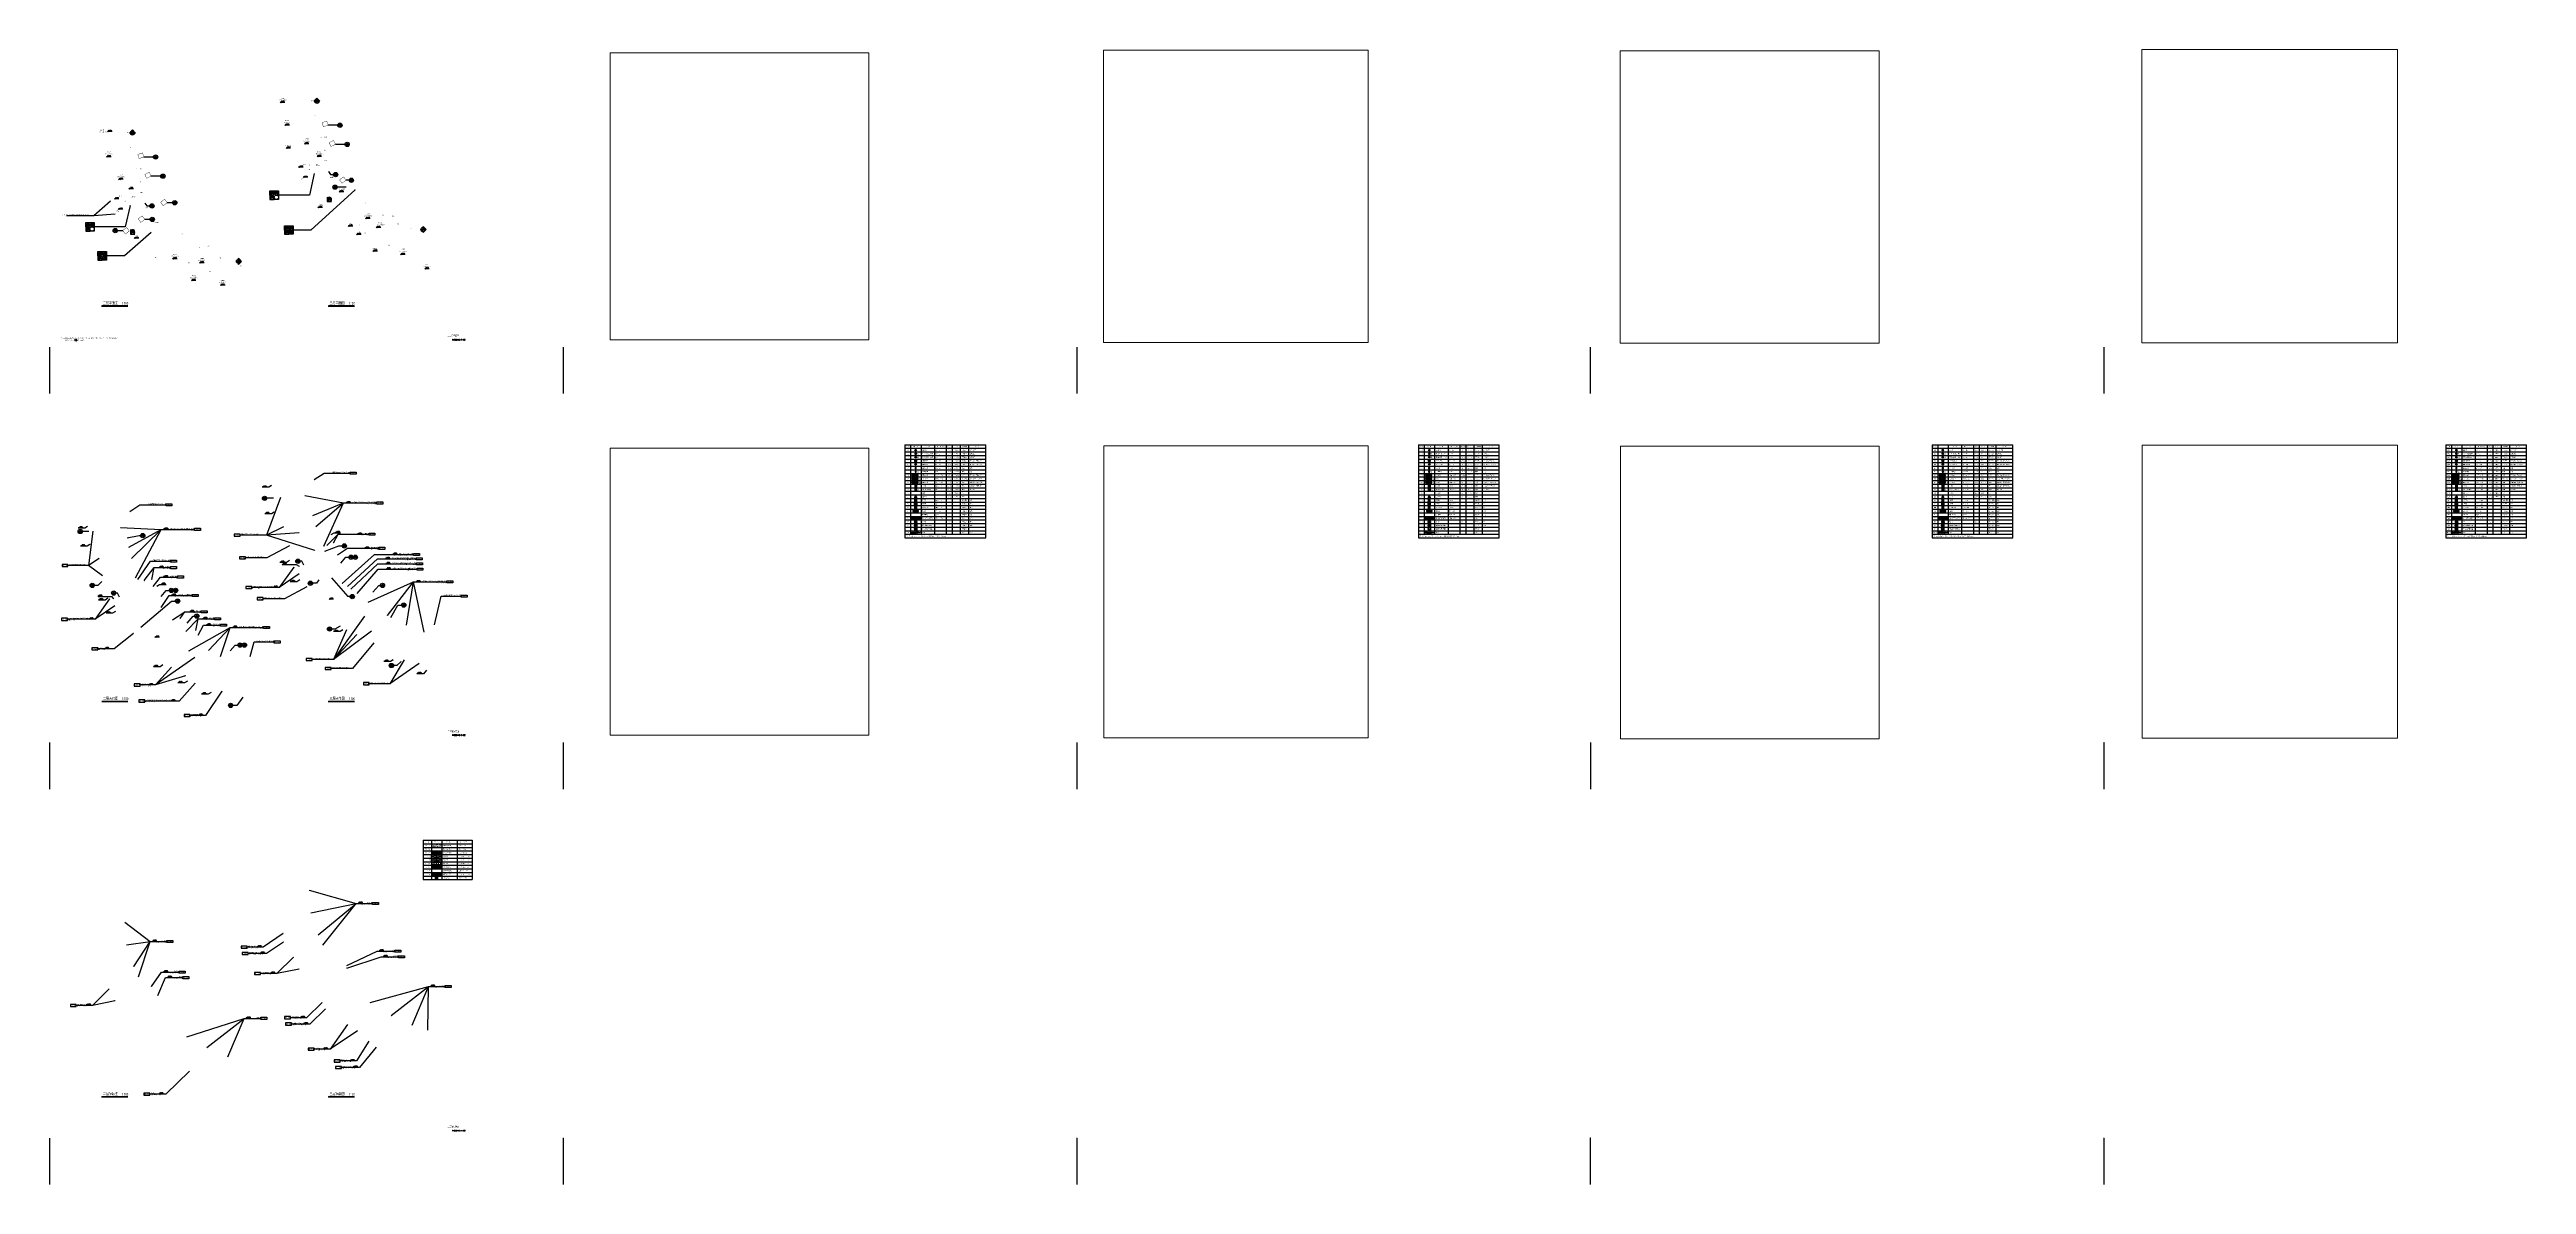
# Paper-space layout 'Layout1' of a CAD drawing. Extents: x 1430 to 8343, y -2328 to 839.
import ezdxf
from ezdxf.enums import TextEntityAlignment as Align

# ---------------------------------------------------------------- set-up
doc = ezdxf.new("R2010")
doc.units = 0
doc.header["$LTSCALE"] = 1000
doc.header["$MEASUREMENT"] = 0
doc.linetypes.add('DASH', pattern=[0.35, 0.25, -0.1])
doc.layers.add('04071 FF-TXT', color=3, linetype='Continuous', lineweight=25)
for name, color, linetype in [('IN-frame', 7, 'Continuous'), ('天花', 2, 'Continuous'), ('灯具', 2, 'Continuous'), ('门编号', 7, 'Continuous')]:
    doc.layers.add(name, color=color, linetype=linetype)
doc.styles.add('-黑体', font='', dxfattribs={"width": 0.8})
doc.styles.add('IN-C', font='')
doc.styles.add('IN-E', font='simplex.shx')
doc.styles.get("Standard").update_dxf_attribs({"font": 'gbenor.shx', "bigfont": 'gbcbig.shx'})
doc.styles.add('TK', font='GEDITXT.SHX', dxfattribs={"width": 0.85, "height": 3.5, "bigfont": 'DXT.SHX'})
doc.styles.add('黑体', font='')
doc.styles.get('-黑体').set_extended_font_data('SimSun')
doc.styles.get('IN-C').set_extended_font_data('SimSun')
doc.styles.get('黑体').set_extended_font_data('SimSun')
doc.dimstyles.new('IN-paper', dxfattribs={"dimscale": 0, "dimtxt": 2, "dimasz": 1, "dimexe": 2, "dimexo": 2, "dimtad": 1, "dimdec": 0, "dimdsep": 46, "dimtxsty": 'IN-E', "dimblk": 'or-arch', "dimcen": 2.5, "dimdle": 1, "dimclrd": 1, "dimclre": 1, "dimclrt": 7, "dimadec": 0, "dimazin": 0, "dimtfac": 1, "dimtdec": 0, "dimtix": 1, "dimtmove": 2, "dimatfit": 3, "dimldrblk": 'DOT', "dimfxl": 0, "dimtolj": 1, "dimtzin": 0, "dimarcsym": 0})

# ---------------------------------------------------------------- blocks, each defined once
blk = doc.blocks.new('bg')
blk.add_lwpolyline([(2, 2), (0, 0), (-2, 2), (10.8, 2)])
at = {"color": 7, "style": 'IN-E'}
blk.add_attdef('LEVEL', (2, 2.6), '', height=2, dxfattribs=at)
blk = doc.blocks.new('_Dot')
at = {"color": 0, "linetype": 'ByBlock', "lineweight": -2}
blk.add_line((-0.5, 0), (-1, 0), dxfattribs=at)
at = {"color": 0, "linetype": 'ByBlock', "const_width": 0.5}
blk.add_lwpolyline([(-0.25, 0, 1), (0.25, 0, 1)], format="xyb", close=True, dxfattribs=at)
blk = doc.blocks.new('or-arch')
at = {"color": 0}
blk.add_line((1, 0), (-1, 0), dxfattribs=at)
at = {"color": 0, "linetype": 'ByBlock', "const_width": 0.3}
blk.add_lwpolyline([(0.7, 0.7), (-0.7, -0.7)], dxfattribs=at)
blk = doc.blocks.new('A$C45D86A4A')
at = {"layer": '灯具', "color": 1, "linetype": 'ByBlock'}
for p, q in [((0, 165), (330, 165)), ((165, 330), (165, 0))]:
    blk.add_line(p, q, dxfattribs=at)
at = {"layer": '灯具', "color": 2, "linetype": 'ByBlock'}
blk.add_lwpolyline([(55, 55), (275, 55), (275, 275), (55, 275)], close=True, dxfattribs=at)
blk = doc.blocks.new('A$C556B2E7E')
at = {"layer": '灯具', "color": 8, "linetype": 'ByBlock'}
for p, q in [((-1120, 55), (-1085, 55)), ((-1120, 45), (-1035, 45)), ((-1085, 140), (-1085, 55)), ((-1075, 140), (-1075, 105)), ((-1075, 105), (-990, 105)), ((-1075, 95), (-1035, 95)), ((-1075, 95), (-1075, 55)), ((-1075, 55), (-1035, 55)), ((-1035, 95), (-1035, 55)), ((-1035, 45), (-1035, 10)), ((-1025, 95), (-990, 95)), ((-1025, 95), (-1025, 10)), ((-980, 55), (-945, 55)), ((-980, 45), (-895, 45)), ((-945, 140), (-945, 55)), ((-935, 140), (-935, 105)), ((-935, 105), (-850, 105)), ((-935, 95), (-895, 95)), ((-935, 95), (-935, 55)), ((-935, 55), (-895, 55)), ((-895, 95), (-895, 55)), ((-895, 45), (-895, 10)), ((-885, 95), (-850, 95)), ((-885, 95), (-885, 10)), ((-840, 55), (-805, 55)), ((-840, 45), (-755, 45)), ((-805, 140), (-805, 55)), ((-795, 140), (-795, 105)), ((-795, 105), (-710, 105)), ((-795, 95), (-755, 95)), ((-795, 95), (-795, 55)), ((-795, 55), (-755, 55)), ((-755, 95), (-755, 55)), ((-755, 45), (-755, 10)), ((-745, 95), (-710, 95)), ((-745, 95), (-745, 10)), ((-700, 55), (-665, 55)), ((-700, 45), (-615, 45)), ((-665, 140), (-665, 55)), ((-655, 140), (-655, 105)), ((-655, 105), (-570, 105)), ((-655, 95), (-615, 95)), ((-655, 95), (-655, 55)), ((-655, 55), (-615, 55)), ((-615, 95), (-615, 55)), ((-615, 45), (-615, 10)), ((-605, 95), (-570, 95)), ((-605, 95), (-605, 10)), ((-560, 55), (-525, 55)), ((-560, 45), (-475, 45)), ((-525, 140), (-525, 55)), ((-515, 140), (-515, 105)), ((-515, 105), (-430, 105)), ((-515, 95), (-475, 95)), ((-515, 95), (-515, 55)), ((-515, 55), (-475, 55)), ((-475, 95), (-475, 55)), ((-475, 45), (-475, 10)), ((-465, 95), (-430, 95)), ((-465, 95), (-465, 10)), ((-420, 55), (-385, 55)), ((-420, 45), (-335, 45)), ((-385, 140), (-385, 55)), ((-375, 140), (-375, 105)), ((-375, 105), (-290, 105)), ((-375, 95), (-335, 95)), ((-375, 95), (-375, 55)), ((-375, 55), (-335, 55)), ((-335, 95), (-335, 55)), ((-335, 45), (-335, 10)), ((-325, 95), (-290, 95)), ((-325, 95), (-325, 10)), ((-280, 55), (-245, 55)), ((-280, 45), (-195, 45)), ((-245, 140), (-245, 55)), ((-235, 140), (-235, 105)), ((-235, 105), (-150, 105)), ((-235, 95), (-195, 95)), ((-235, 95), (-235, 55)), ((-235, 55), (-195, 55)), ((-195, 95), (-195, 55)), ((-195, 45), (-195, 10)), ((-185, 95), (-150, 95)), ((-185, 95), (-185, 10)), ((-140, 55), (-105, 55)), ((-140, 45), (-55, 45)), ((-105, 140), (-105, 55)), ((-95, 140), (-95, 105)), ((-95, 105), (-10, 105)), ((-95, 95), (-55, 95)), ((-95, 95), (-95, 55)), ((-95, 55), (-55, 55)), ((-55, 95), (-55, 55)), ((-55, 45), (-55, 10)), ((-45, 95), (-10, 95)), ((-45, 95), (-45, 10))]:
    blk.add_line(p, q, dxfattribs=at)
blk.add_lwpolyline([(-1130, 150), (0, 150), (0, 0), (-1130, 0)], close=True, dxfattribs=at)
for points in [[(-1120, 55), (-1120, 140), (-1085, 140)], [(-1035, 10), (-1120, 10), (-1120, 45)], [(-1075, 140), (-990, 140), (-990, 105)], [(-990, 95), (-990, 10), (-1025, 10)], [(-980, 55), (-980, 140), (-945, 140)], [(-895, 10), (-980, 10), (-980, 45)], [(-935, 140), (-850, 140), (-850, 105)], [(-850, 95), (-850, 10), (-885, 10)], [(-840, 55), (-840, 140), (-805, 140)], [(-755, 10), (-840, 10), (-840, 45)], [(-795, 140), (-710, 140), (-710, 105)], [(-710, 95), (-710, 10), (-745, 10)], [(-700, 55), (-700, 140), (-665, 140)], [(-615, 10), (-700, 10), (-700, 45)], [(-655, 140), (-570, 140), (-570, 105)], [(-570, 95), (-570, 10), (-605, 10)], [(-560, 55), (-560, 140), (-525, 140)], [(-475, 10), (-560, 10), (-560, 45)], [(-515, 140), (-430, 140), (-430, 105)], [(-430, 95), (-430, 10), (-465, 10)], [(-420, 55), (-420, 140), (-385, 140)], [(-335, 10), (-420, 10), (-420, 45)], [(-375, 140), (-290, 140), (-290, 105)], [(-290, 95), (-290, 10), (-325, 10)], [(-280, 55), (-280, 140), (-245, 140)], [(-195, 10), (-280, 10), (-280, 45)], [(-235, 140), (-150, 140), (-150, 105)], [(-150, 95), (-150, 10), (-185, 10)], [(-140, 55), (-140, 140), (-105, 140)], [(-55, 10), (-140, 10), (-140, 45)], [(-95, 140), (-10, 140), (-10, 105)], [(-10, 95), (-10, 10), (-45, 10)]]:
    blk.add_lwpolyline(points, dxfattribs=at)
blk = doc.blocks.new('A$C29F36299')
at = {"layer": '灯具', "color": 2, "linetype": 'ByBlock'}
for p, q in [((185, 0), (185, 150)), ((1315, 0), (1315, 150))]:
    blk.add_line(p, q, dxfattribs=at)
blk.add_lwpolyline([(1500, 0), (1500, 150), (0, 150), (0, 0)], close=True, dxfattribs=at)
at = {"layer": '灯具', "color": 1, "linetype": 'ByBlock'}
for centre in [(93, 75), (1408, 75)]:
    blk.add_circle(centre, 60, dxfattribs=at)
at = {"layer": '灯具', "color": 8, "linetype": 'ByBlock'}
for centre in [(93, 75), (1408, 75)]:
    blk.add_circle(centre, 50, dxfattribs=at)
at = {"layer": '灯具'}
blk.add_blockref('A$C556B2E7E', (1315, 0), dxfattribs=at)
blk = doc.blocks.new('A$C5A8B41C5')
at = {"color": 2, "linetype": 'Continuous'}
for p, q in [((0, 5), (0, 0)), ((5, 5), (0, 5)), ((5, 0), (5, 5)), ((0, 0), (5, 0))]:
    blk.add_line(p, q, dxfattribs=at)
at = {"color": 1, "linetype": 'Continuous'}
blk.add_line((2.5, 4.4), (2.5, 0.4), dxfattribs=at)
blk.add_circle((2.5, 0.8), 0.375, dxfattribs=at)
at = {"color": 2, "linetype": 'Continuous'}
blk.add_point((0, 2.5), dxfattribs=at)
at = {"color": 1, "linetype": 'Continuous'}
for p in [(2.5, 5), (2.5, 0)]:
    blk.add_point(p, dxfattribs=at)
for points in [[(2.2, 1), (2.8, 1), (2.1, 0.8), (2.9, 0.8)], [(2.2, 0.6), (2.8, 0.6), (2.1, 0.8), (2.9, 0.8)], [(2.3, 1.1), (2.7, 1.1), (2.2, 1), (2.8, 1)], [(2.3, 0.5), (2.7, 0.5), (2.2, 0.6), (2.8, 0.6)], [(2.5, 1.2), (2.5, 1.2), (2.3, 1.1), (2.7, 1.1)], [(2.5, 0.4), (2.5, 0.4), (2.3, 0.5), (2.7, 0.5)]]:
    blk.add_solid(points, dxfattribs=at)
at = {"color": 1, "linetype": 'Continuous', "flags": 1}
blk.add_attdef('A', text='', height=0.0001, dxfattribs=at).set_placement((2.5, 2.5), align=Align.MIDDLE_CENTER)
blk = doc.blocks.new('A$C54DF5A92')
at = {"color": 2}
for p, q in [((0, 5), (0, 0)), ((5, 5), (0, 5)), ((5, 0), (5, 5)), ((0, 0), (5, 0))]:
    blk.add_line(p, q, dxfattribs=at)
at = {"color": 1}
for p, q in [((1.5, 3.5), (2.8, 4.5)), ((2.5, 2.5), (1.5, 3.5)), ((3.5, 1.5), (2.3, 0.5)), ((2.5, 2.5), (3.5, 1.5))]:
    blk.add_line(p, q, dxfattribs=at)
at = {"color": 2}
for p in [(0, 2.5), (2.5, 5), (2.5, 0)]:
    blk.add_point(p, dxfattribs=at)
at = {"color": 1, "flags": 1}
blk.add_attdef('A', text='', height=0.0001, dxfattribs=at).set_placement((2.5, 2.5), align=Align.MIDDLE_CENTER)
blk = doc.blocks.new('A$C3CDD5941')
at = {"linetype": 'ByBlock'}
h = blk.add_hatch(dxfattribs=at)
h.set_pattern_fill('AR-RROOF', color=8, scale=1.5, angle=45)
h.set_pattern_definition([(45, (-916.4464, -1109.7555), (1.616446, 4.310523), [28.575, -3.81, 9.525, -1.905]), (45, (-915.3284, -1107.2904), (-3.1385995, 0.4445227), [5.715, -0.62865, 11.43, -1.42875]), (45, (-916.9179, -1107.937), (6.102084, 7.9071155), [15.24, -2.667, 7.62, -1.905])])
h.paths.add_polyline_path([(12.6, 104.2), (12.6, 105.8), (-4.8, 105.8), (-4.8, 104.2)])
h = blk.add_hatch(dxfattribs=at)
h.set_pattern_fill('AR-RROOF', color=8, scale=1.5, angle=45)
h.set_pattern_definition([(45, (-916.4464, -1119.7555), (1.616446, 4.310523), [28.575, -3.81, 9.525, -1.905]), (45, (-915.3284, -1117.2904), (-3.1385995, 0.4445227), [5.715, -0.62865, 11.43, -1.42875]), (45, (-916.9179, -1117.937), (6.102084, 7.9071155), [15.24, -2.667, 7.62, -1.905])])
h.paths.add_polyline_path([(12.6, 94.2), (12.6, 95.8), (-4.8, 95.8), (-4.8, 94.2)])
h = blk.add_hatch(dxfattribs=at)
h.set_pattern_fill('AR-RROOF', color=8, scale=1.5, angle=45)
h.set_pattern_definition([(45, (-916.4464, -1129.7555), (1.616446, 4.310523), [28.575, -3.81, 9.525, -1.905]), (45, (-915.3284, -1127.2904), (-3.1385995, 0.4445227), [5.715, -0.62865, 11.43, -1.42875]), (45, (-916.9179, -1127.937), (6.102084, 7.9071155), [15.24, -2.667, 7.62, -1.905])])
h.paths.add_polyline_path([(12.6, 84.2), (12.6, 85.8), (-4.8, 85.8), (-4.8, 84.2)])
h = blk.add_hatch(dxfattribs=at)
h.set_pattern_fill('_USER', color=8, scale=0.431941, angle=232.32613, style=0, pattern_type=0)
h.set_pattern_definition([(180, (8.1275, 4.56806), (-2e-13, 0.431941), [])])
h.paths.add_polyline_path([(-2.3, 3.4), (-2.3, 6.6), (13.4, 6.6), (13.4, 3.4)])
at = {"color": 4}
for p, q in [((-24.4, 190), (201, 190)), ((-24.4, 190), (-24.4, -70)), ((201, -70), (201, 190)), ((-24.4, -70), (201, -70))]:
    blk.add_line(p, q, dxfattribs=at)
at = {"color": 3}
for p, q in [((-24.4, 180), (201, 180)), ((-8.6, 190), (-8.6, -60)), ((20.5, 190), (20.5, -60)), ((58, 190), (58, -60)), ((91.1, 190), (91.1, -60)), ((107.4, 190), (107.4, -60)), ((130.1, 190), (130.1, -60)), ((153.3, 190), (153.3, -60))]:
    blk.add_line(p, q, dxfattribs=at)
at = {"color": 2}
for p, q in [((-24.4, 170), (201, 170)), ((-24.4, 160), (201, 160)), ((-24.4, 150), (201, 150)), ((-24.4, 140), (201, 140)), ((-24.4, 130), (201, 130)), ((-24.4, 120), (201, 120)), ((-24.4, 110), (201, 110)), ((-24.4, 100), (201, 100)), ((-24.4, 90), (201, 90)), ((-24.4, 80), (201, 80)), ((-24.4, 70), (201, 70)), ((-24.4, 60), (201, 60)), ((-24.4, 50), (201, 50)), ((-24.4, 40), (201, 40)), ((-24.4, 30), (201, 30)), ((-24.4, 20), (201, 20)), ((-24.4, 10), (201, 10)), ((-24.4, 0), (201, 0)), ((-24.4, -10), (201, -10)), ((-24.4, -20), (201, -20)), ((-24.4, -30), (201, -30)), ((-24.4, -40), (201, -40)), ((-24.4, -50), (201, -50)), ((-24.4, -60), (201, -60))]:
    blk.add_line(p, q, dxfattribs=at)
at = {"color": 2, "linetype": 'ByBlock'}
for p, q in [((1.5, 145), (9.6, 145)), ((2.5, 175), (8.5, 175)), ((2.5, 165), (8.5, 165)), ((2.5, 155), (8.5, 155)), ((5.5, 178), (5.5, 172)), ((5.5, 168), (5.5, 162)), ((5.5, 158), (5.5, 152)), ((5.5, 149), (5.5, 140.9)), ((1.5, 43.5), (9.6, 43.5)), ((5.5, 47.6), (5.5, 43.5))]:
    blk.add_line(p, q, dxfattribs=at)
at = {"color": 8}
for p, q in [((3.4, 72.5), (8.4, 77.5)), ((3.4, 62.5), (8.4, 67.5))]:
    blk.add_line(p, q, dxfattribs=at)
at = {"color": 1}
for p, q in [((2.5, 32), (8.5, 38)), ((8.5, 32), (2.5, 38))]:
    blk.add_line(p, q, dxfattribs=at)
at = {"color": 1, "linetype": 'Continuous'}
for p, q in [((3, -23.6), (4.6, -23.6)), ((3, -26.4), (3, -23.6)), ((4.6, -26.4), (3, -26.4)), ((4.6, -23.6), (7.3, -21.2)), ((4.6, -23.6), (4.6, -26.4)), ((7.3, -28.8), (4.6, -26.4)), ((7.3, -21.2), (7.3, -28.8))]:
    blk.add_line(p, q, dxfattribs=at)
at = {"color": 2, "linetype": 'ByBlock'}
for points in [[(12.9, 103.9), (12.9, 106.1), (-5.1, 106.1), (-5.1, 103.9)], [(12.9, 93.9), (12.9, 96.1), (-5.1, 96.1), (-5.1, 93.9)], [(12.9, 83.9), (12.9, 86.1), (-5.1, 86.1), (-5.1, 83.9)]]:
    blk.add_lwpolyline(points, close=True, dxfattribs=at)
at = {"color": 1, "linetype": 'ByBlock'}
for points in [[(12.6, 104.2), (12.6, 105.8), (-4.8, 105.8), (-4.8, 104.2)], [(12.6, 94.2), (12.6, 95.8), (-4.8, 95.8), (-4.8, 94.2)], [(12.6, 84.2), (12.6, 85.8), (-4.8, 85.8), (-4.8, 84.2)]]:
    blk.add_lwpolyline(points, close=True, dxfattribs=at)
at = {"color": 2}
for points in [[(2.9, 72), (8.9, 72), (8.9, 78), (2.9, 78)], [(13.4, 6.6), (-2.3, 6.6), (-2.3, 3.4), (13.4, 3.4)], [(2.5, 32), (8.5, 32), (8.5, 38), (2.5, 38)], [(2.5, 27.9), (8.5, 27.9), (8.5, 21.9), (2.5, 21.9)], [(2.5, 11.8), (8.5, 11.8), (8.5, 17.8), (2.5, 17.8)], [(2.9, 62), (8.9, 62), (8.9, 68), (2.9, 68)]]:
    blk.add_lwpolyline(points, close=True, dxfattribs=at)
at = {"color": 1}
for points in [[(3.4, 72.5), (8.4, 72.5), (8.4, 77.5), (3.4, 77.5)], [(13.6, 6.8), (-2.5, 6.8), (-2.5, 3.2), (13.6, 3.2)], [(3.4, 62.5), (8.4, 62.5), (8.4, 67.5), (3.4, 67.5)]]:
    blk.add_lwpolyline(points, close=True, dxfattribs=at)
at = {"color": 1, "const_width": 0.2}
for points in [[(-6.6, 55), (-3.3, 55)], [(-2.6, 55), (-1.9, 55)], [(-1.2, 55), (2.2, 55)], [(2.9, 55), (3.5, 55)], [(4.2, 55), (7.6, 55)], [(8.4, 55), (9, 55)], [(9.7, 55), (13.1, 55)], [(13.8, 55), (14.5, 55)], [(15.2, 55), (18.5, 55)]]:
    blk.add_lwpolyline(points, dxfattribs=at)
at = {"color": 8}
for points in [[(3, 12.3), (8, 12.3), (8, 17.3), (3, 17.3)], [(3.3, 32.8), (7.7, 32.8), (7.7, 37.2), (3.3, 37.2)], [(4.1, 33.6), (6.9, 33.6), (6.9, 36.4), (4.1, 36.4)], [(4.9, 34.4), (6.1, 34.4), (6.1, 35.6), (4.9, 35.6)]]:
    blk.add_lwpolyline(points, close=True, dxfattribs=at)
at = {"color": 1}
blk.add_lwpolyline([(3, 17.3), (8, 14.8), (3, 12.3)], dxfattribs=at)
for points in [[(3.6, -2.5, 0, 0, 0), (7.3, -2.5, 0.768, 0, 0), (9.5, -2.5, 0, 0, 0)], [(3.6, -5, 0, 0, 0), (7.3, -5, 0.768, 0, 0), (9.5, -5, 0, 0, 0)], [(3.6, -7.5, 0, 0, 0), (7.3, -7.5, 0.768, 0, 0), (9.5, -7.5, 0, 0, 0)]]:
    blk.add_lwpolyline(points, format="xyseb", dxfattribs=at)
at = {"color": 1, "linetype": 'ByBlock'}
for centre, radius in [((5.5, 145), 2.7), ((5.5, 175), 2), ((5.5, 165), 2), ((5.5, 155), 2), ((5.5, 135), 2.16)]:
    blk.add_circle(centre, radius, dxfattribs=at)
at = {"color": 8, "linetype": 'ByBlock'}
for centre, radius in [((5.5, 145), 2.02), ((5.5, 135), 1.8)]:
    blk.add_circle(centre, radius, dxfattribs=at)
at = {"color": 1}
blk.add_circle((5.5, 24.9), 2.62, dxfattribs=at)
at = {"color": 8}
blk.add_circle((5.5, 24.9), 0.6, dxfattribs=at)
at = {"color": 1, "linetype": 'ByBlock'}
blk.add_arc((5.5, 43.5), 2.7, 0, 180, dxfattribs=at)
at = {"color": 1}
for centre, start, end in [((3.6, 26), 97.87744, 146.40278), ((3.6, 26.1), 153.59721, 202.12256), ((5.6, 22.7), 217.87743, 266.40279), ((5.5, 22.7), 273.59721, 322.12257), ((7.5, 26), 33.59722, 82.12256)]:
    blk.add_arc(centre, 0.346, start, end, dxfattribs=at)
at = {"color": 8}
for centre, start, end in [((4.6, 26.5), 202.21568, 281.86676), ((3.8, 24.9), 18.13323, 97.78432), ((6.4, 23.4), 138.13324, 217.78432), ((4.6, 23.4), 322.21568, 41.86676), ((7.3, 24.9), 82.21568, 161.86677), ((6.4, 26.5), 258.13324, 337.78432)]:
    blk.add_arc(centre, 1.45, start, end, dxfattribs=at)
at = {"color": 8, "linetype": 'ByBlock'}
blk.add_arc((5.5, 43.5), 2.02, 0, 180, dxfattribs=at)
at = {"color": 2, "linetype": 'Continuous'}
for start, end in [(0, 180), (180, 0)]:
    blk.add_arc((5.9, -25), 4.22, start, end, dxfattribs=at)
at = {"layer": '天花', "color": 1}
blk.add_lwpolyline([(-6.3, -57.2, 0.414214), (-5.6, -56.4), (-5.6, -54.3, -1), (-4.1, -54.3), (-4.1, -56.4, 1), (-2.7, -56.4), (-2.7, -54.3, -1), (-1.2, -54.3), (-1.2, -56.4, 1), (0.2, -56.4), (0.2, -54.3, -1), (1.7, -54.3), (1.7, -56.4, 1), (3.1, -56.4), (3.1, -54.3, -1), (4.6, -54.3), (4.6, -56.4, 1), (6, -56.4), (6, -54.3, -1), (7.5, -54.3), (7.5, -56.4, 1), (8.9, -56.4), (8.9, -54.3, -1), (10.4, -54.3), (10.4, -56.4, 1), (11.8, -56.4), (11.8, -54.3, -1), (13.3, -54.3), (13.3, -55.3), (18.2, -55.3), (17, -54.1)], format="xyb", dxfattribs=at)
at = {"linetype": 'ByBlock', "xscale": 0.015, "yscale": 0.015, "zscale": 0.015}
for p in [(2.9, 122.5), (2.9, 112.5)]:
    blk.add_blockref('A$C45D86A4A', p, dxfattribs=at)
for name, p, xscale, yscale, zscale in [('A$C29F36299', (-7.5, -16.3), 0.018, 0.018, 0.018), ('A$C5A8B41C5', (2.2, -38.7), 1.5, 1.5, 1.5), ('A$C54DF5A92', (2.2, -48.8), 1.5, 1.5, 1.5)]:
    blk.add_blockref(name, p, dxfattribs=dict(xscale=xscale, yscale=yscale, zscale=zscale))
at = {"color": 2, "style": 'IN-C'}
for s, p in [('序 号', (-21, 183.7)), ('图  例', (0.1, 183.7)), ('名  称', (33.3, 183.7)), ('规  格 (mm)', (65.5, 183.7)), ('功率(瓦)', (92.5, 183.7)), ('色  温', (112.4, 183.7)), ('安装方式', (134.8, 183.7)), ('备  注', (171.7, 183.7))]:
    blk.add_text(s, height=2.5, dxfattribs=at).set_placement(p)
at = {"color": 8, "style": 'IN-C'}
for s, p in [('L01', (-19.1, 173.6)), ('L02', (-19.1, 163.6)), ('L03', (-19.1, 153.6)), ('L04', (-19.1, 143.6)), ('L05', (-19.1, 133.6)), ('L06', (-19.1, 123.6)), ('L07', (-19.1, 113.6)), ('L08', (-19.1, 103.6)), ('L09', (-19.1, 93.6)), ('L10', (-19.1, 83.6)), ('L11', (-19.1, 73.6)), ('S01', (-19.1, 33.6)), ('S02', (-19.1, 23.6)), ('S03', (-19.1, 13.6)), ('S04', (-19.1, 3.6)), ('L12', (-19.1, 63.6)), ('L13', (-19.1, 53.6)), ('L14', (-19.1, 43.6)), ('UP-01', (-20.9, -56.4)), ('S05', (-19.1, -6.4)), ('S06', (-19.1, -16.4)), ('S07', (-19.1, -26.4)), ('S08', (-19.1, -36.4)), ('S09', (-19.1, -46.4))]:
    blk.add_text(s, height=2.5, dxfattribs=at).set_placement(p)
at = {"color": 1, "style": 'IN-C'}
for s, p in [('可调节角度LED射灯', (23.9, 163.6)), ('可调节角度LED射灯', (23.9, 153.6)), ('LED射灯', (23.9, 173.6)), ('LED节能筒灯', (23.9, 143.6)), ('%%C = 85', (61.3, 173.6)), ('%%C = 85', (61.3, 163.6)), ('%%C = 85', (61.3, 153.6)), ('%%C = 121', (61.3, 143.6)), ('6.5 w', (94.9, 143.6)), ('4 w', (96.2, 173.6)), ('5 w', (96.2, 163.6)), ('17 w', (96.2, 153.6)), ('4000 k', (113, 173.6)), ('4000 k', (113, 163.6)), ('4000 k', (113, 153.6)), ('4000 k', (113, 143.6)), ('开孔嵌入', (134.3, 173.6)), ('开孔嵌入', (134.3, 163.6)), ('开孔嵌入', (134.3, 153.6)), ('开孔嵌入', (134.3, 143.6)), ('铝合金边框', (156.6, 173.6)), ('白色边框', (156.6, 163.6)), ('白色边框', (156.6, 153.6)), ('白色边框、带磨沙灯片', (156.6, 143.6)), ('T5日光灯管', (23.9, 93.6)), ('T5灯盘', (23.9, 73.6)), ('LED节能筒灯', (23.9, 133.6)), ('LED吸顶灯', (23.9, 123.6)), ('LED吸顶灯', (23.9, 113.6)), ('LED日光灯', (23.9, 103.6)), ('LED日光灯', (23.9, 83.6)), ('%%C = 106', (61.3, 133.6)), ('%%C = 290', (61.3, 123.6)), ('%%C = 350', (61.3, 113.6)), ('600 x 600', (61.3, 73.6)), ('1200 x 150', (61.3, 103.6)), ('1200 x 150', (61.3, 93.6)), ('1200 x 150', (61.3, 83.6)), ('3 x 14w', (93, 73.6)), ('13.6 w', (93.9, 103.6)), ('28 w', (96.2, 93.6)), ('40 w', (96.2, 83.6)), ('17 w', (96.2, 133.6)), ('12 w', (96.2, 123.6)), ('17 w', (96.2, 113.6)), ('4000 k', (113, 133.6)), ('2700 k', (113, 123.6)), ('2700 k', (113, 113.6)), ('4000 k', (113, 103.6)), ('4000 k', (113, 83.6)), ('6500 k', (113, 93.6)), ('6500 k', (113, 73.6)), ('开孔嵌入', (134.3, 133.6)), ('明装', (134.3, 123.6)), ('明装', (134.3, 113.6)), ('暗装', (134.3, 73.6)), ('吊装', (134.3, 103.6)), ('吊装/明装', (134.3, 93.6)), ('吊装', (134.3, 83.6)), ('铝合金边框、不带灯片', (156.6, 93.6)), ('白色边框、带磨沙灯片', (156.6, 133.6)), ('白色', (156.6, 123.6)), ('白色', (156.6, 113.6)), ('白色边框、带磨沙灯片', (156.6, 103.6)), ('白色边框、带磨沙灯片', (156.6, 83.6)), ('白色边框、带磨沙灯片', (156.6, 73.6)), ('T5灯盘(蓄电式)', (23.9, 63.6)), ('排气扇', (23.9, 23.6)), ('天花检修口', (23.9, 13.6)), ('LED灯带', (23.9, 53.6)), ('LED壁灯', (23.9, 43.6)), ('出回风口', (23.9, 33.6)), ('出回风口', (23.9, 3.6)), ('300 x 600', (61.3, 23.6)), ('450 x 450', (61.3, 13.6)), ('600 x 600', (61.3, 63.6)), ('600 x 600', (61.3, 33.6)), ('宽 = 150 ', (61.3, 3.6)), ('3 x 14w', (93, 63.6)), ('5 w', (96.2, 53.6)), ('24 w', (96.2, 43.6)), ('4000 k', (113, 53.6)), ('4000 k', (113, 43.6)), ('6500 k', (113, 63.6)), ('开孔嵌入', (134.3, 23.6)), ('开孔嵌入', (134.3, 13.6)), ('开孔嵌入', (134.3, 3.6)), ('暗装', (134.3, 63.6)), ('明装', (134.3, 53.6)), ('明装', (134.3, 43.6)), ('暗装/明装', (134.3, 33.6)), ('白色边框', (156.6, 63.6)), ('白色', (156.6, 33.6)), ('白色', (156.6, 23.6)), ('白色', (156.6, 13.6)), ('白色', (156.6, 3.6)), ('注: 除了开孔嵌入、暗装、明装外，吊装灯具如没有标注均为2400mm高。', (-21, -66.4)), ('侧出回风口', (23.9, -6.4)), ('扬声器', (23.9, -26.4)), ('智能型感温探测器', (23.9, -36.4)), ('智能型感烟探测器', (23.9, -46.4)), ('窗帘', (23.9, -56.4)), ('出回风口(设备带)', (23.9, -16.4)), ('宽 = 150 ', (61.3, -6.4)), ('1500 x 150', (61.3, -16.4)), ('3 w', (96.2, -26.4)), ('开孔嵌入', (134.3, -6.4)), ('成品', (134.3, -16.4)), ('开孔嵌入', (134.3, -26.4)), ('开孔嵌入', (134.3, -36.4)), ('开孔嵌入', (134.3, -46.4)), ('成品', (134.3, -56.4)), ('白色', (156.6, -6.4)), ('白色', (156.6, -16.4)), ('白色', (156.6, -26.4)), ('白色', (156.6, -36.4)), ('白色', (156.6, -56.4))]:
    blk.add_text(s, height=2.5, dxfattribs=at).set_placement(p)
at = {"char_height": 5, "width": 151.827, "attachment_point": 1}
for s, insert in [('A', (9.4, 166.7)), ('B', (9.9, 156.7)), ('A', (9.4, 116.7)), ('A', (14.8, 96.7)), ('B', (15.3, 86.7)), ('A', (10.9, 66.3))]:
    blk.add_mtext(s, dxfattribs=dict(at, insert=insert))
blk = doc.blocks.new('A$C6DB21A72')
h = blk.add_hatch()
h.set_pattern_fill('ANSI31', color=8, scale=6)
h.set_pattern_definition([(45, (-33.0991, 20.4923), (-0.53033, 0.53033), [])])
edge = h.paths.add_edge_path()
edge.add_arc((3.75, 3.75), 2.78, 0, 360)
at = {"color": 1}
blk.add_lwpolyline([(0, 0), (7.5, 0), (7.5, 7.5), (0, 7.5)], close=True, dxfattribs=at)
blk.add_circle((3.75, 3.75), 2.78, dxfattribs=at)
blk = doc.blocks.new('A$C0B25254A')
h = blk.add_hatch()
h.set_pattern_fill('AR-SAND', color=1, scale=1.5)
h.set_pattern_definition([(37.5, (295.094, 2060.1734), (-0.09449, 2.8902357), [0, -2.28, 0, -2.55, 0, -2.4375]), (7.5, (295.094, 2060.1734), (2.654665, 4.233219), [0, -1.23, 0, -2.055, 0, -0.7875]), (327.5, (293.249, 2060.1734), (4.6712128, 0.0084886), [0, -0.75, 0, -2.7, 0, -3.525]), (317.5, (293.249, 2060.1734), (4.50919, 1.316513), [0, -0.375, 0, -1.77, 0, -2.025])])
h.paths.add_polyline_path([(51.8, 80), (51.8, 90), (22.7, 90), (22.7, 80)])
h = blk.add_hatch()
h.set_pattern_fill('_USER', color=8, scale=6, double=1, pattern_type=0)
h.set_pattern_definition([(0, (37.221, 71), (0, 6), []), (90, (37.221, 71), (-6, 4e-16), [])])
h.paths.add_polyline_path([(51.8, 70), (22.7, 70), (22.7, 60), (51.8, 60)])
h = blk.add_hatch()
h.set_pattern_fill('AR-CONC', color=1, double=1)
h.set_pattern_definition([(50, (37.221, 70), (7.1726, -0.6275), [0.75, -8.25]), (355, (37.221, 70), (-1.3875, 7.522), [0.6, -6.6]), (100.45, (37.8184, 69.948), (5.785, 6.8944), [0.6374, -7.0114]), (46.184, (37.221, 72), (10.6724, -1.655), [1.125, -12.375]), (96.636, (38.11, 71.862), (9.3466, 9.741), [0.956, -10.517]), (351.184, (37.221, 72), (9.3466, 9.741), [0.9, -9.9]), (21, (38.221, 71.5), (5.969, -4.0262), [0.75, -8.25]), (326, (38.221, 71.5), (2.4332, 7.2515), [0.6, -6.6]), (71.45, (38.718, 71.1645), (8.4022, 3.2253), [0.6374, -7.0114]), (37.5, (37.2207, 70), (0.1216, 3.32894), [0, -6.52, 0, -6.7, 0, -6.625]), (7.5, (37.2207, 70), (2.6307, 3.9441), [0, -3.82, 0, -6.37, 0, -2.525]), (327.5, (34.9907, 70), (5.33822, -0.22555), [0, -2.5, 0, -7.8, 0, -10.35]), (317.5, (33.9907, 70), (5.8319, 1.001), [0, -3.25, 0, -5.18, 0, -7.35])])
h.paths.add_polyline_path([(51.8, 70), (22.7, 70), (22.7, 60), (51.8, 60)])
h = blk.add_hatch()
h.set_pattern_fill('_USER', color=8, scale=6, double=1, pattern_type=0)
h.set_pattern_definition([(0, (37.221, 41), (0, 6), []), (90, (37.221, 41), (-6, 4e-16), [])])
h.paths.add_polyline_path([(51.8, 40), (22.7, 40), (22.7, 30), (51.8, 30)])
h = blk.add_hatch()
h.set_pattern_fill('_USER', color=8, scale=6, double=1, pattern_type=0)
h.set_pattern_definition([(0, (37.221, 31), (0, 6), []), (90, (37.221, 31), (-6, 4e-16), [])])
h.paths.add_polyline_path([(51.8, 30), (22.7, 30), (22.7, 20), (51.8, 20)])
h = blk.add_hatch()
h.set_pattern_fill('AR-SAND', color=1, scale=1.5)
h.set_pattern_definition([(37.5, (295.094, 2000.1734), (-0.09449, 2.8902357), [0, -2.28, 0, -2.55, 0, -2.4375]), (7.5, (295.094, 2000.1734), (2.654665, 4.233219), [0, -1.23, 0, -2.055, 0, -0.7875]), (327.5, (293.249, 2000.1734), (4.6712128, 0.0084886), [0, -0.75, 0, -2.7, 0, -3.525]), (317.5, (293.249, 2000.1734), (4.50919, 1.316513), [0, -0.375, 0, -1.77, 0, -2.025])])
h.paths.add_polyline_path([(51.8, 30), (22.7, 30), (22.7, 20), (51.8, 20)])
h = blk.add_hatch()
h.set_pattern_fill('_USER', color=8, scale=3, angle=45, double=1, pattern_type=0)
h.set_pattern_definition([(45, (37.2207, 10), (-2.1213, 2.1213), []), (135, (37.2207, 10), (-2.1213, -2.1213), [])])
h.paths.add_polyline_path([(22.7, 10), (22.7, 0), (51.8, 0), (51.8, 10)])
at = {"color": 4}
for p, q in [((0, 100), (136.3, 100)), ((0, 100), (0, -10)), ((136.3, 100), (136.3, -10)), ((0, -10), (136.3, -10))]:
    blk.add_line(p, q, dxfattribs=at)
at = {"color": 3}
for p, q in [((0, 90), (136.3, 90)), ((22.7, 100), (22.7, -10)), ((51.8, 100), (51.8, -10)), ((95, 100), (95, -10))]:
    blk.add_line(p, q, dxfattribs=at)
at = {"color": 2}
for p, q in [((0, 80), (136.3, 80)), ((0, 70), (136.3, 70)), ((0, 60), (136.3, 60)), ((0, 50), (136.3, 50)), ((0, 40), (136.3, 40)), ((0, 30), (136.3, 30)), ((0, 20), (136.3, 20)), ((0, 10), (136.3, 10)), ((0, 0), (136.3, 0))]:
    blk.add_line(p, q, dxfattribs=at)
at = {"color": 8}
for p, q in [((22.7, 55), (23, 55)), ((22.7, 45), (23, 45)), ((23, 50), (23, 60)), ((23, 58), (24.5, 58)), ((23, 52), (24.5, 52)), ((23, 40), (23, 50)), ((23, 48), (24.5, 48)), ((23, 42), (24.5, 42)), ((24.5, 50), (24.5, 60)), ((24.5, 55), (30.5, 55)), ((24.5, 40), (24.5, 50)), ((24.5, 45), (30.5, 45)), ((30.5, 50), (30.5, 60)), ((30.5, 58), (36.5, 58)), ((30.5, 52), (36.5, 52)), ((30.5, 40), (30.5, 50)), ((30.5, 48), (36.5, 48)), ((30.5, 42), (36.5, 42)), ((36.5, 50), (36.5, 60)), ((36.5, 55), (38, 55)), ((36.5, 40), (36.5, 50)), ((36.5, 45), (38, 45)), ((38, 60), (38, 50)), ((44, 58), (38, 58)), ((44, 52), (38, 52)), ((38, 50), (38, 40)), ((44, 48), (38, 48)), ((44, 42), (38, 42)), ((44, 50), (44, 60)), ((44, 55), (50, 55)), ((44, 40), (44, 50)), ((44, 45), (50, 45)), ((50, 50), (50, 60)), ((51.5, 58), (50, 58)), ((51.5, 52), (50, 52)), ((50, 40), (50, 50)), ((51.5, 48), (50, 48)), ((51.5, 42), (50, 42)), ((51.5, 60), (51.5, 50)), ((51.5, 55), (51.8, 55)), ((51.5, 50), (51.5, 40)), ((51.5, 45), (51.8, 45))]:
    blk.add_line(p, q, dxfattribs=at)
blk.add_blockref('A$C6DB21A72', (33.5, -8.8))
at = {"color": 8, "style": 'IN-C'}
for s, p in [('ST - 01', (5.1, 83.6)), ('ST - 06', (5.1, 73.6)), ('MT - 07', (5.1, 63.6)), ('TL - 01', (5.1, 53.6)), ('TL - 02', (5.1, 43.6)), ('TL - 03', (5.1, 33.6)), ('TL - 04', (5.1, 23.6)), ('TL - 05', (5.1, 13.6)), ('TL - 06', (5.1, 3.6))]:
    blk.add_text(s, height=2.5, dxfattribs=at).set_placement(p)
at = {"color": 2, "style": 'IN-C'}
for s, p in [('序 号', (6.9, 93.7)), ('图  例', (31.4, 93.7)), ('名  称', (64.6, 93.7)), ('规  格 (mm)', (102.5, 93.7))]:
    blk.add_text(s, height=2.5, dxfattribs=at).set_placement(p)
at = {"color": 1, "style": 'IN-C'}
for s, p in [('米黄石(酸洗面)', (55.1, 83.6)), ('灰色麻石（烧面）', (55.1, 73.6)), ('厚度 = 20mm', (98.3, 83.6)), ('厚度 = 20mm', (98.3, 73.6)), ('仿木纹砖', (55.1, 53.6)), ('仿木纹砖', (55.1, 43.6)), ('仿木纹砖', (55.1, 33.6)), ('仿木纹防滑砖', (55.1, 23.6)), ('仿木纹砖地脚线', (55.1, 13.6)), ('米黄色仿古砖', (55.1, 3.6)), ('防静架空电地板', (55.1, 63.6)), ('300 X 300 X 6 mm', (98.3, 3.6)), ('600 X 600 mm', (98.3, 63.6)), ('800 X 800 X 9 mm', (98.3, 53.6)), ('800 X 200 X 9 mm', (98.3, 43.6)), ('600 X 600 X 9 mm', (98.3, 33.6)), ('600 X 600 X 9 mm', (98.3, 23.6)), ('高度 = 100 mm', (98.3, 13.6)), ('不锈钢地漏', (55.1, -6.4)), ('约 150 X 150', (98.3, -6.4))]:
    blk.add_text(s, height=2.5, dxfattribs=at).set_placement(p)
blk = doc.blocks.new('立面索引框')
at = {"layer": 'IN-frame'}
h = blk.add_hatch(color=8, dxfattribs=at)
h.paths.add_polyline_path([(-4.2, 4.2, -0.198912), (-2.5, 0, -0.198912), (-4.2, -4.2), (0, 0)])
h.paths.add_polyline_path([(-8.5, 8.5), (-8.5, 6, -0.198912), (-4.2, 4.2)])
h.paths.add_polyline_path([(-4.2, -4.2, -0.198912), (-8.5, -6), (-8.5, -8.5)])
at = {"layer": 'IN-frame', "color": 8}
blk.add_lwpolyline([(-8.5, 6), (-8.5, 8.5), (0, 0), (-8.5, -8.5), (-8.5, -6)], dxfattribs=at)
at = {"layer": 'IN-frame', "color": 2}
blk.add_circle((-8.5, 0), 6, dxfattribs=at)
blk = doc.blocks.new('A$C56333855')
at = {"layer": 'IN-frame', "color": 6}
blk.add_lwpolyline([(12, 0), (0, 0)], dxfattribs=at)
at = {"layer": 'IN-frame', "color": 7, "style": 'IN-E'}
blk.add_attdef('C', text='', height=3, rotation=0.0744, dxfattribs=at).set_placement((6, 0), align=Align.BOTTOM_CENTER)
at = {"layer": 'IN-frame', "color": 7, "style": 'IN-E', "width": 0.8}
blk.add_attdef('AF1-E02', text='', height=2, rotation=359.91589, dxfattribs=at).set_placement((6, -0.6), align=Align.TOP_CENTER)

psp = doc.layouts.get("Layout1")

# ---------------------------------------------------------------- linework, layer by layer
at = {"color": 2}
for p, q in [((2233.9, 627.4), (2207.2, 627.4)), ((2254.3, 574), (2227.6, 574)), ((1719.5, 538.7), (1692.8, 538.7)), ((1739.9, 485.3), (1713.2, 485.3)), ((2265.9, 473.8), (2257.2, 473.8)), ((1710.2, 364.7), (1695.3, 364.7)), ((1772.9, 411.1), (1758.1, 411.1)), ((1618.9, 333.5), (1633.7, 333.5)), ((2054.2, -413.6), (2035.6, -413.6)), ((1539.7, -506.1), (1521.1, -506.1)), ((2139, -600.2), (2133.9, -589.1)), ((1624.6, -688.9), (1619.5, -677.8)), ((2216.7, -635), (2261.8, -687.8)), ((2331.9, -675.8), (2348.6, -656.4)), ((1684.6, -773.1), (1769.9, -700.3)), ((1813.5, -761.5), (1830.2, -742.1)), ((2382.6, -745.8), (2401.3, -711.5)), ((2401.3, -711.5), (2412.1, -711.5))]:
    psp.add_line(p, q, dxfattribs=at)
at = {"color": 1, "linetype": 'DASH', "ltscale": 15, "const_width": 1}
for points in [[(2190.2, 634.6), (2193.9, 623.2), (2207.2, 627.4), (2203.5, 638.9)], [(2209.8, 578.9), (2215, 568), (2227.6, 574), (2222.4, 584.9)], [(1675.8, 545.9), (1679.5, 534.4), (1692.8, 538.7), (1689.2, 550.2)], [(1695.5, 490.2), (1700.6, 479.3), (1713.2, 485.3), (1708.1, 496.2)], [(2238.8, 475.1), (2245.9, 465.5), (2257.2, 473.8), (2250.1, 483.5)], [(1739.7, 412.5), (1746.8, 402.8), (1758.1, 411.1), (1751, 420.8)], [(1676.9, 366), (1684.1, 356.3), (1695.3, 364.7), (1688.2, 374.3)], [(1633.7, 333.5), (1640.9, 323.8), (1652.1, 332.1), (1645, 341.8)]]:
    psp.add_lwpolyline(points, close=True, dxfattribs=at)
at = {"color": 8, "const_width": 1.4}
for points in [[(1574.9, 124.9), (1648.2, 124.9)], [(2207.3, 124.9), (2280.6, 124.9)], [(1575.1, -978.5), (1648.4, -978.5)], [(2207.5, -978.5), (2280.8, -978.5)], [(1575, -2081.8), (1648.2, -2081.8)], [(2207.3, -2081.8), (2280.6, -2081.8)]]:
    psp.add_lwpolyline(points, dxfattribs=at)
at = {"color": 8}
for points in [[(1574.9, 122.9), (1648.2, 122.9)], [(2207.3, 122.9), (2280.6, 122.9)], [(1575.1, -980.5), (1648.4, -980.5)], [(2207.5, -980.5), (2280.8, -980.5)], [(1575, -2083.8), (1648.2, -2083.8)], [(2207.3, -2083.8), (2280.6, -2083.8)]]:
    psp.add_lwpolyline(points, dxfattribs=at)
at = {"color": 2}
for points in [[(2269, -340.2), (2285.7, -340.2), (2285.7, -345.9), (2269, -345.9)], [(1754.7, -428.9), (1771.3, -428.9), (1771.3, -434.6), (1754.7, -434.6)], [(2343, -423.8), (2359.6, -423.8), (2359.6, -429.5), (2343, -429.5)], [(1834, -497.3), (1850.6, -497.3), (1850.6, -503), (1834, -503)], [(1961.7, -513.6), (1945, -513.6), (1945, -519.3), (1961.7, -519.3)], [(2321.2, -511.1), (2337.8, -511.1), (2337.8, -516.8), (2321.2, -516.8)], [(2348.5, -550.2), (2365.1, -550.2), (2365.1, -555.9), (2348.5, -555.9)], [(1481.1, -598.1), (1464.4, -598.1), (1464.4, -603.8), (1481.1, -603.8)], [(1767.4, -586.2), (1784.1, -586.2), (1784.1, -591.9), (1767.4, -591.9)], [(1767.4, -604.2), (1784.1, -604.2), (1784.1, -609.9), (1767.4, -609.9)], [(1976.8, -576.4), (1960.1, -576.4), (1960.1, -582.1), (1976.8, -582.1)], [(2445, -567.1), (2461.7, -567.1), (2461.7, -572.8), (2445, -572.8)], [(2453.2, -579.7), (2469.8, -579.7), (2469.8, -585.4), (2453.2, -585.4)], [(2453.7, -593.2), (2470.4, -593.2), (2470.4, -598.9), (2453.7, -598.9)], [(2455.2, -608.6), (2471.9, -608.6), (2471.9, -614.3), (2455.2, -614.3)], [(1787, -630.2), (1803.6, -630.2), (1803.6, -635.9), (1787, -635.9)], [(1827.8, -681.6), (1844.4, -681.6), (1844.4, -687.3), (1827.8, -687.3)], [(1994, -659.6), (1977.4, -659.6), (1977.4, -665.3), (1994, -665.3)], [(2026, -690.7), (2009.4, -690.7), (2009.4, -696.4), (2026, -696.4)], [(2538.2, -644.1), (2554.8, -644.1), (2554.8, -649.8), (2538.2, -649.8)], [(2578.8, -683.6), (2595.4, -683.6), (2595.4, -689.3), (2578.8, -689.3)], [(1479.6, -748.3), (1463, -748.3), (1463, -754), (1479.6, -754)], [(1853, -727.2), (1869.7, -727.2), (1869.7, -732.9), (1853, -732.9)], [(1889.9, -746.6), (1906.5, -746.6), (1906.5, -752.3), (1889.9, -752.3)], [(1906.7, -764.3), (1923.4, -764.3), (1923.4, -770), (1906.7, -770)], [(2026.7, -771.1), (2043.3, -771.1), (2043.3, -776.8), (2026.7, -776.8)], [(2056.8, -811.6), (2073.4, -811.6), (2073.4, -817.3), (2056.8, -817.3)], [(1564.4, -830.6), (1547.8, -830.6), (1547.8, -836.3), (1564.4, -836.3)], [(2162.5, -860.2), (2145.9, -860.2), (2145.9, -865.9), (2162.5, -865.9)], [(2215.9, -885.3), (2199.3, -885.3), (2199.3, -891), (2215.9, -891)], [(1682.6, -931.6), (1665.9, -931.6), (1665.9, -937.3), (1682.6, -937.3)], [(2322, -927.9), (2305.4, -927.9), (2305.4, -933.6), (2322, -933.6)], [(1695.7, -976.2), (1679.1, -976.2), (1679.1, -981.9), (1695.7, -981.9)], [(1821.5, -1016.7), (1804.9, -1016.7), (1804.9, -1022.4), (1821.5, -1022.4)], [(2331.3, -1541), (2347.9, -1541), (2347.9, -1546.7), (2331.3, -1546.7)], [(1756.7, -1647.5), (1773.3, -1647.5), (1773.3, -1653.2), (1756.7, -1653.2)], [(1981, -1663), (1964.4, -1663), (1964.4, -1668.7), (1981, -1668.7)], [(1984.1, -1680.7), (1967.5, -1680.7), (1967.5, -1686.4), (1984.1, -1686.4)], [(2393.1, -1674.4), (2409.7, -1674.4), (2409.7, -1680.1), (2393.1, -1680.1)], [(2403.9, -1690), (2420.5, -1690), (2420.5, -1695.7), (2403.9, -1695.7)], [(1791.2, -1732.6), (1807.8, -1732.6), (1807.8, -1738.3), (1791.2, -1738.3)], [(1802, -1748.1), (1818.6, -1748.1), (1818.6, -1753.8), (1802, -1753.8)], [(2018.7, -1736.7), (2002, -1736.7), (2002, -1742.4), (2018.7, -1742.4)], [(2533.4, -1772.9), (2550.1, -1772.9), (2550.1, -1778.6), (2533.4, -1778.6)], [(1504.3, -1825.4), (1487.7, -1825.4), (1487.7, -1831.1), (1504.3, -1831.1)], [(2019.1, -1861.6), (2035.7, -1861.6), (2035.7, -1867.3), (2019.1, -1867.3)], [(2102.1, -1859.7), (2085.4, -1859.7), (2085.4, -1865.4), (2102.1, -1865.4)], [(2105.2, -1877.4), (2088.5, -1877.4), (2088.5, -1883.1), (2105.2, -1883.1)], [(2168.1, -1947.8), (2151.5, -1947.8), (2151.5, -1953.5), (2168.1, -1953.5)], [(2240.9, -1980.7), (2224.2, -1980.7), (2224.2, -1986.4), (2240.9, -1986.4)], [(2244, -1998.4), (2227.3, -1998.4), (2227.3, -2004.1), (2244, -2004.1)], [(1709.5, -2073), (1692.9, -2073), (1692.9, -2078.7), (1709.5, -2078.7)]]:
    psp.add_lwpolyline(points, close=True, dxfattribs=at)
at = {"color": 1, "const_width": 0.5}
for points in [[(2053.7, -412.8), (2050, -412.8)], [(1539.2, -505.3), (1535.5, -505.3)], [(1647.2, -522.6), (1652.3, -521.6)], [(2138.1, -600), (2136.5, -596.7)], [(1623.7, -688.7), (1622.1, -685.4)], [(2217.4, -637.1), (2219.8, -639.9)], [(2257.9, -684.5), (2260.3, -687.4)], [(2331.7, -674.9), (2334.1, -672.1)], [(1755.7, -713.4), (1758.6, -711)], [(1813.2, -760.6), (1815.6, -757.8)], [(2382.5, -744.3), (2384.9, -739.8)], [(1686.6, -772.4), (1689.4, -770)]]:
    psp.add_lwpolyline(points, dxfattribs=at)
at = {"color": 2}
for points in [[(1646.2, -523.6), (1679.3, -517.5), (1683.9, -517.5)], [(2133.9, -589.1), (2128.9, -589.1)], [(1619.5, -677.8), (1614.6, -677.8)], [(2268.3, -687.8), (2261.8, -687.8)], [(2348.6, -656.4), (2352.9, -656.4)], [(1769.9, -700.3), (1781.1, -700.3)], [(1830.2, -742.1), (1834.5, -742.1)]]:
    psp.add_lwpolyline(points, dxfattribs=at)
at = {"color": 1}
psp.add_circle((1503.3, 27.6), 2.64, dxfattribs=at)
at = {"layer": 'Defpoints'}
for p, q in [((1429.6, 8.4), (1429.6, -121.2)), ((2863, 8.4), (2863, -121.2)), ((4296.4, 8.4), (4296.4, -121.2)), ((5729.8, 8.4), (5729.8, -121.2)), ((7163.2, 8.4), (7163.2, -121.2)), ((1429.8, -1095), (1429.8, -1224.6)), ((2863.2, -1095), (2863.2, -1224.6)), ((4296.6, -1095), (4296.6, -1224.6)), ((5730, -1095), (5730, -1224.6)), ((7163.4, -1095), (7163.4, -1224.6)), ((1429.6, -2198.4), (1429.6, -2327.9)), ((2863, -2198.4), (2863, -2327.9)), ((4296.4, -2198.4), (4296.4, -2327.9)), ((5729.8, -2198.4), (5729.8, -2327.9)), ((7163.2, -2198.4), (7163.2, -2327.9))]:
    psp.add_line(p, q, dxfattribs=at)
at = {"layer": 'IN-frame', "color": 2}
for centre in [(2239.9, 627.4), (2260.3, 574), (1725.5, 538.7), (1745.9, 485.3), (2228.1, 489.6), (1778.9, 411.1), (2226.3, 454.6), (2271.9, 473.8), (1715.3, 402.1), (1716.2, 364.7), (1612.9, 333.5), (2029.6, -413.6), (1515.1, -506.1), (1689.9, -517.5), (2252.4, -546.4), (2122.9, -589.1), (2271.1, -577.9), (2283.1, -577.9), (1548.9, -656.7), (1608.6, -677.8), (1769.5, -670.7), (1781.5, -670.7), (2157.7, -650.4), (2274.3, -687.8), (2358.9, -656.4), (1787.1, -700.3), (1840.5, -742.1), (2418.1, -711.5), (1961.5, -823.1), (1973.5, -823.1), (2211.1, -778.2), (2383.8, -880), (1935.1, -991.5)]:
    psp.add_circle(centre, 6, dxfattribs=at)

# ---------------------------------------------------------------- block references
for p, rotation in [((2175.8, 702.8), 89.99999999999999), ((1660.9, 614.2), 89.99999999999999), ((2044.8, 444.6), 135), ((2068.8, 444.6), 45), ((2068.8, 420.6), 315), ((1530.5, 355.9), 135), ((1554.5, 355.9), 45), ((1554.5, 331.9), 315), ((2085.4, 347), 135), ((2109.4, 347), 45), ((1564.8, 274.8), 135), ((1588.8, 274.8), 45), ((2109.4, 323), 315), ((1588.8, 250.8), 315)]:
    psp.add_blockref('立面索引框', p, dxfattribs=dict(rotation=rotation))
ref = psp.add_blockref('A$C56333855', (2169.8, 694.3))
ref.add_attrib('AF1-E02', '3FE-03', dxfattribs={"layer": 'IN-frame', "color": 2, "height": 2.5, "style": 'IN-E', "width": 0.8}).set_placement((2175.8, 693.7), align=Align.TOP_CENTER)
ref.add_attrib('C', '09', dxfattribs={"layer": 'IN-frame', "color": 2, "height": 3, "style": 'IN-E'}).set_placement((2175.8, 694.3), align=Align.BOTTOM_CENTER)
ref = psp.add_blockref('A$C56333855', (2233.9, 627.4))
ref.add_attrib('AF1-E02', 'D-02', dxfattribs={"layer": 'IN-frame', "color": 2, "height": 2.5, "style": 'IN-E', "width": 0.8}).set_placement((2239.9, 626.8), align=Align.TOP_CENTER)
ref.add_attrib('C', '22', dxfattribs={"layer": 'IN-frame', "color": 2, "height": 3, "style": 'IN-E'}).set_placement((2239.9, 627.4), align=Align.BOTTOM_CENTER)
ref = psp.add_blockref('A$C56333855', (1654.9, 605.7))
ref.add_attrib('AF1-E02', '2FE-03', dxfattribs={"layer": 'IN-frame', "color": 2, "height": 2.5, "style": 'IN-E', "width": 0.8}).set_placement((1660.9, 605.1), align=Align.TOP_CENTER)
ref.add_attrib('C', '09', dxfattribs={"layer": 'IN-frame', "color": 2, "height": 3, "style": 'IN-E'}).set_placement((1660.9, 605.7), align=Align.BOTTOM_CENTER)
ref = psp.add_blockref('A$C56333855', (2254.3, 574))
ref.add_attrib('AF1-E02', 'D-02', dxfattribs={"layer": 'IN-frame', "color": 2, "height": 2.5, "style": 'IN-E', "width": 0.8}).set_placement((2260.3, 573.4), align=Align.TOP_CENTER)
ref.add_attrib('C', '21', dxfattribs={"layer": 'IN-frame', "color": 2, "height": 3, "style": 'IN-E'}).set_placement((2260.3, 574), align=Align.BOTTOM_CENTER)
ref = psp.add_blockref('A$C56333855', (1719.5, 538.7))
ref.add_attrib('AF1-E02', 'D-02', dxfattribs={"layer": 'IN-frame', "color": 2, "height": 2.5, "style": 'IN-E', "width": 0.8}).set_placement((1725.5, 538.1), align=Align.TOP_CENTER)
ref.add_attrib('C', '22', dxfattribs={"layer": 'IN-frame', "color": 2, "height": 3, "style": 'IN-E'}).set_placement((1725.5, 538.7), align=Align.BOTTOM_CENTER)
ref = psp.add_blockref('A$C56333855', (1739.9, 485.3))
ref.add_attrib('AF1-E02', 'D-02', dxfattribs={"layer": 'IN-frame', "color": 2, "height": 2.5, "style": 'IN-E', "width": 0.8}).set_placement((1745.9, 484.7), align=Align.TOP_CENTER)
ref.add_attrib('C', '21', dxfattribs={"layer": 'IN-frame', "color": 2, "height": 3, "style": 'IN-E'}).set_placement((1745.9, 485.3), align=Align.BOTTOM_CENTER)
ref = psp.add_blockref('A$C56333855', (2222.1, 489.6))
ref.add_attrib('AF1-E02', 'D-03', dxfattribs={"layer": 'IN-frame', "color": 2, "height": 2.5, "style": 'IN-E', "width": 0.8}).set_placement((2228.1, 489), align=Align.TOP_CENTER)
ref.add_attrib('C', '25', dxfattribs={"layer": 'IN-frame', "color": 2, "height": 3, "style": 'IN-E'}).set_placement((2228.1, 489.6), align=Align.BOTTOM_CENTER)
ref = psp.add_blockref('A$C56333855', (1772.9, 411.1))
ref.add_attrib('AF1-E02', 'D-02', dxfattribs={"layer": 'IN-frame', "color": 2, "height": 2.5, "style": 'IN-E', "width": 0.8}).set_placement((1778.9, 410.5), align=Align.TOP_CENTER)
ref.add_attrib('C', '20', dxfattribs={"layer": 'IN-frame', "color": 2, "height": 3, "style": 'IN-E'}).set_placement((1778.9, 411.1), align=Align.BOTTOM_CENTER)
at = {"xscale": -1, "rotation": 45}
for p in [(2044.8, 420.6), (2204.7, 414.3), (1530.5, 331.9), (1655.4, 323.9), (2085.4, 323), (1564.8, 250.8)]:
    psp.add_blockref('立面索引框', p, dxfattribs=at)
ref = psp.add_blockref('A$C56333855', (2044.8, 438.6))
ref.add_attrib('AF1-E02', '3FE-02', dxfattribs={"layer": 'IN-frame', "color": 2, "height": 2.5, "style": 'IN-E', "width": 0.8}).set_placement((2050.8, 438), align=Align.TOP_CENTER)
ref.add_attrib('C', '06', dxfattribs={"layer": 'IN-frame', "color": 2, "height": 3, "style": 'IN-E'}).set_placement((2050.8, 438.6), align=Align.BOTTOM_CENTER)
ref = psp.add_blockref('A$C56333855', (2044.8, 426.6))
ref.add_attrib('AF1-E02', '3FE-02', dxfattribs={"layer": 'IN-frame', "color": 2, "height": 2.5, "style": 'IN-E', "width": 0.8}).set_placement((2050.8, 426), align=Align.TOP_CENTER)
ref.add_attrib('C', '07', dxfattribs={"layer": 'IN-frame', "color": 2, "height": 3, "style": 'IN-E'}).set_placement((2050.8, 426.6), align=Align.BOTTOM_CENTER)
ref = psp.add_blockref('A$C56333855', (2056.8, 438.6))
ref.add_attrib('AF1-E02', '3FE-02', dxfattribs={"layer": 'IN-frame', "color": 2, "height": 2.5, "style": 'IN-E', "width": 0.8}).set_placement((2062.8, 438), align=Align.TOP_CENTER)
ref.add_attrib('C', '05', dxfattribs={"layer": 'IN-frame', "color": 2, "height": 3, "style": 'IN-E'}).set_placement((2062.8, 438.6), align=Align.BOTTOM_CENTER)
ref = psp.add_blockref('A$C56333855', (2204.7, 420.3))
ref.add_attrib('AF1-E02', '3FE-03', dxfattribs={"layer": 'IN-frame', "color": 2, "height": 2.5, "style": 'IN-E', "width": 0.8}).set_placement((2210.7, 419.7), align=Align.TOP_CENTER)
ref.add_attrib('C', '08', dxfattribs={"layer": 'IN-frame', "color": 2, "height": 3, "style": 'IN-E'}).set_placement((2210.7, 420.3), align=Align.BOTTOM_CENTER)
ref = psp.add_blockref('A$C56333855', (2220.3, 454.6))
ref.add_attrib('AF1-E02', 'D-04', dxfattribs={"layer": 'IN-frame', "color": 2, "height": 2.5, "style": 'IN-E', "width": 0.8}).set_placement((2226.3, 454), align=Align.TOP_CENTER)
ref.add_attrib('C', '38', dxfattribs={"layer": 'IN-frame', "color": 2, "height": 3, "style": 'IN-E'}).set_placement((2226.3, 454.6), align=Align.BOTTOM_CENTER)
ref = psp.add_blockref('A$C56333855', (2265.9, 473.8))
ref.add_attrib('AF1-E02', 'D-02', dxfattribs={"layer": 'IN-frame', "color": 2, "height": 2.5, "style": 'IN-E', "width": 0.8}).set_placement((2271.9, 473.2), align=Align.TOP_CENTER)
ref.add_attrib('C', '19', dxfattribs={"layer": 'IN-frame', "color": 2, "height": 3, "style": 'IN-E'}).set_placement((2271.9, 473.8), align=Align.BOTTOM_CENTER)
ref = psp.add_blockref('A$C56333855', (1530.5, 349.9))
ref.add_attrib('AF1-E02', '2FE-02', dxfattribs={"layer": 'IN-frame', "color": 2, "height": 2.5, "style": 'IN-E', "width": 0.8}).set_placement((1536.5, 349.3), align=Align.TOP_CENTER)
ref.add_attrib('C', '06', dxfattribs={"layer": 'IN-frame', "color": 2, "height": 3, "style": 'IN-E'}).set_placement((1536.5, 349.9), align=Align.BOTTOM_CENTER)
ref = psp.add_blockref('A$C56333855', (1542.5, 349.9))
ref.add_attrib('AF1-E02', '2FE-02', dxfattribs={"layer": 'IN-frame', "color": 2, "height": 2.5, "style": 'IN-E', "width": 0.8}).set_placement((1548.5, 349.3), align=Align.TOP_CENTER)
ref.add_attrib('C', '05', dxfattribs={"layer": 'IN-frame', "color": 2, "height": 3, "style": 'IN-E'}).set_placement((1548.5, 349.9), align=Align.BOTTOM_CENTER)
ref = psp.add_blockref('A$C56333855', (1709.3, 402.1))
ref.add_attrib('AF1-E02', 'D-03', dxfattribs={"layer": 'IN-frame', "color": 2, "height": 2.5, "style": 'IN-E', "width": 0.8}).set_placement((1715.3, 401.5), align=Align.TOP_CENTER)
ref.add_attrib('C', '25', dxfattribs={"layer": 'IN-frame', "color": 2, "height": 3, "style": 'IN-E'}).set_placement((1715.3, 402.1), align=Align.BOTTOM_CENTER)
ref = psp.add_blockref('A$C56333855', (1710.2, 364.7))
ref.add_attrib('AF1-E02', 'D-02', dxfattribs={"layer": 'IN-frame', "color": 2, "height": 2.5, "style": 'IN-E', "width": 0.8}).set_placement((1716.2, 364.1), align=Align.TOP_CENTER)
ref.add_attrib('C', '23', dxfattribs={"layer": 'IN-frame', "color": 2, "height": 3, "style": 'IN-E'}).set_placement((1716.2, 364.7), align=Align.BOTTOM_CENTER)
ref = psp.add_blockref('A$C56333855', (1530.5, 337.9))
ref.add_attrib('AF1-E02', '2FE-02', dxfattribs={"layer": 'IN-frame', "color": 2, "height": 2.5, "style": 'IN-E', "width": 0.8}).set_placement((1536.5, 337.3), align=Align.TOP_CENTER)
ref.add_attrib('C', '07', dxfattribs={"layer": 'IN-frame', "color": 2, "height": 3, "style": 'IN-E'}).set_placement((1536.5, 337.9), align=Align.BOTTOM_CENTER)
ref = psp.add_blockref('A$C56333855', (1606.9, 333.5))
ref.add_attrib('AF1-E02', 'D-02', dxfattribs={"layer": 'IN-frame', "color": 2, "height": 2.5, "style": 'IN-E', "width": 0.8}).set_placement((1612.9, 332.9), align=Align.TOP_CENTER)
ref.add_attrib('C', '20', dxfattribs={"layer": 'IN-frame', "color": 2, "height": 3, "style": 'IN-E'}).set_placement((1612.9, 333.5), align=Align.BOTTOM_CENTER)
ref = psp.add_blockref('A$C56333855', (1655.4, 329.9))
ref.add_attrib('AF1-E02', '2FE-03', dxfattribs={"layer": 'IN-frame', "color": 2, "height": 2.5, "style": 'IN-E', "width": 0.8}).set_placement((1661.4, 329.3), align=Align.TOP_CENTER)
ref.add_attrib('C', '08', dxfattribs={"layer": 'IN-frame', "color": 2, "height": 3, "style": 'IN-E'}).set_placement((1661.4, 329.9), align=Align.BOTTOM_CENTER)
ref = psp.add_blockref('A$C56333855', (2085.4, 341))
ref.add_attrib('AF1-E02', '3FE-01', dxfattribs={"layer": 'IN-frame', "color": 2, "height": 2.5, "style": 'IN-E', "width": 0.8}).set_placement((2091.4, 340.4), align=Align.TOP_CENTER)
ref.add_attrib('C', '03', dxfattribs={"layer": 'IN-frame', "color": 2, "height": 3, "style": 'IN-E'}).set_placement((2091.4, 341), align=Align.BOTTOM_CENTER)
ref = psp.add_blockref('A$C56333855', (2085.4, 329))
ref.add_attrib('AF1-E02', '3FE-01', dxfattribs={"layer": 'IN-frame', "color": 2, "height": 2.5, "style": 'IN-E', "width": 0.8}).set_placement((2091.4, 328.4), align=Align.TOP_CENTER)
ref.add_attrib('C', '01', dxfattribs={"layer": 'IN-frame', "color": 2, "height": 3, "style": 'IN-E'}).set_placement((2091.4, 329), align=Align.BOTTOM_CENTER)
ref = psp.add_blockref('A$C56333855', (2097.4, 341))
ref.add_attrib('AF1-E02', '3FE-02', dxfattribs={"layer": 'IN-frame', "color": 2, "height": 2.5, "style": 'IN-E', "width": 0.8}).set_placement((2103.4, 340.4), align=Align.TOP_CENTER)
ref.add_attrib('C', '04', dxfattribs={"layer": 'IN-frame', "color": 2, "height": 3, "style": 'IN-E'}).set_placement((2103.4, 341), align=Align.BOTTOM_CENTER)
ref = psp.add_blockref('A$C56333855', (2097.4, 329))
ref.add_attrib('AF1-E02', '3FE-01', dxfattribs={"layer": 'IN-frame', "color": 2, "height": 2.5, "style": 'IN-E', "width": 0.8}).set_placement((2103.4, 328.4), align=Align.TOP_CENTER)
ref.add_attrib('C', '02', dxfattribs={"layer": 'IN-frame', "color": 2, "height": 3, "style": 'IN-E'}).set_placement((2103.4, 329), align=Align.BOTTOM_CENTER)
for name, p in [('立面索引框', (2480.7, 336.2)), ('立面索引框', (1965.8, 247.6)), ('A$C3CDD5941', (3841.4, -454)), ('A$C3CDD5941', (5274.8, -454)), ('A$C3CDD5941', (6708.2, -454)), ('A$C3CDD5941', (8141.6, -454)), ('A$C0B25254A', (2472.6, -1467.4))]:
    psp.add_blockref(name, p)
ref = psp.add_blockref('A$C56333855', (2466.2, 336.2))
ref.add_attrib('AF1-E02', '3FE-03', dxfattribs={"layer": 'IN-frame', "color": 2, "height": 2.5, "style": 'IN-E', "width": 0.8}).set_placement((2472.2, 335.6), align=Align.TOP_CENTER)
ref.add_attrib('C', '10', dxfattribs={"layer": 'IN-frame', "color": 2, "height": 3, "style": 'IN-E'}).set_placement((2472.2, 336.2), align=Align.BOTTOM_CENTER)
ref = psp.add_blockref('A$C56333855', (1564.8, 268.8))
ref.add_attrib('AF1-E02', '2FE-01', dxfattribs={"layer": 'IN-frame', "color": 2, "height": 2.5, "style": 'IN-E', "width": 0.8}).set_placement((1570.8, 268.2), align=Align.TOP_CENTER)
ref.add_attrib('C', '03', dxfattribs={"layer": 'IN-frame', "color": 2, "height": 3, "style": 'IN-E'}).set_placement((1570.8, 268.8), align=Align.BOTTOM_CENTER)
ref = psp.add_blockref('A$C56333855', (1564.8, 256.8))
ref.add_attrib('AF1-E02', '2FE-01', dxfattribs={"layer": 'IN-frame', "color": 2, "height": 2.5, "style": 'IN-E', "width": 0.8}).set_placement((1570.8, 256.2), align=Align.TOP_CENTER)
ref.add_attrib('C', '01', dxfattribs={"layer": 'IN-frame', "color": 2, "height": 3, "style": 'IN-E'}).set_placement((1570.8, 256.8), align=Align.BOTTOM_CENTER)
ref = psp.add_blockref('A$C56333855', (1576.8, 268.8))
ref.add_attrib('AF1-E02', '2FE-02', dxfattribs={"layer": 'IN-frame', "color": 2, "height": 2.5, "style": 'IN-E', "width": 0.8}).set_placement((1582.8, 268.2), align=Align.TOP_CENTER)
ref.add_attrib('C', '04', dxfattribs={"layer": 'IN-frame', "color": 2, "height": 3, "style": 'IN-E'}).set_placement((1582.8, 268.8), align=Align.BOTTOM_CENTER)
ref = psp.add_blockref('A$C56333855', (1576.8, 256.8))
ref.add_attrib('AF1-E02', '2FE-01', dxfattribs={"layer": 'IN-frame', "color": 2, "height": 2.5, "style": 'IN-E', "width": 0.8}).set_placement((1582.8, 256.2), align=Align.TOP_CENTER)
ref.add_attrib('C', '02', dxfattribs={"layer": 'IN-frame', "color": 2, "height": 3, "style": 'IN-E'}).set_placement((1582.8, 256.8), align=Align.BOTTOM_CENTER)
ref = psp.add_blockref('A$C56333855', (1951.3, 247.6))
ref.add_attrib('AF1-E02', '2FE-03', dxfattribs={"layer": 'IN-frame', "color": 2, "height": 2.5, "style": 'IN-E', "width": 0.8}).set_placement((1957.3, 247), align=Align.TOP_CENTER)
ref.add_attrib('C', '10', dxfattribs={"layer": 'IN-frame', "color": 2, "height": 3, "style": 'IN-E'}).set_placement((1957.3, 247.6), align=Align.BOTTOM_CENTER)
ref = psp.add_blockref('A$C56333855', (2023.6, -413.6))
ref.add_attrib('AF1-E02', 'D-01', dxfattribs={"layer": 'IN-frame', "color": 2, "height": 2.5, "style": 'IN-E', "width": 0.8}).set_placement((2029.6, -414.1), align=Align.TOP_CENTER)
ref.add_attrib('C', '12', dxfattribs={"layer": 'IN-frame', "color": 2, "height": 3, "style": 'IN-E'}).set_placement((2029.6, -413.6), align=Align.BOTTOM_CENTER)
ref = psp.add_blockref('A$C56333855', (1509.1, -506.1))
ref.add_attrib('AF1-E02', 'D-01', dxfattribs={"layer": 'IN-frame', "color": 2, "height": 2.5, "style": 'IN-E', "width": 0.8}).set_placement((1515.1, -506.7), align=Align.TOP_CENTER)
ref.add_attrib('C', '12', dxfattribs={"layer": 'IN-frame', "color": 2, "height": 3, "style": 'IN-E'}).set_placement((1515.1, -506.1), align=Align.BOTTOM_CENTER)
ref = psp.add_blockref('A$C56333855', (1683.9, -517.5))
ref.add_attrib('AF1-E02', 'D-02', dxfattribs={"layer": 'IN-frame', "color": 2, "height": 2.5, "style": 'IN-E', "width": 0.8}).set_placement((1689.9, -518.1), align=Align.TOP_CENTER)
ref.add_attrib('C', '17', dxfattribs={"layer": 'IN-frame', "color": 2, "height": 3, "style": 'IN-E'}).set_placement((1689.9, -517.5), align=Align.BOTTOM_CENTER)
ref = psp.add_blockref('A$C56333855', (2246.4, -546.4))
ref.add_attrib('AF1-E02', 'D-01', dxfattribs={"layer": 'IN-frame', "color": 2, "height": 2.5, "style": 'IN-E', "width": 0.8}).set_placement((2252.4, -547), align=Align.TOP_CENTER)
ref.add_attrib('C', '02', dxfattribs={"layer": 'IN-frame', "color": 2, "height": 3, "style": 'IN-E'}).set_placement((2252.4, -546.4), align=Align.BOTTOM_CENTER)
ref = psp.add_blockref('A$C56333855', (2116.9, -589.1))
ref.add_attrib('AF1-E02', 'D-01', dxfattribs={"layer": 'IN-frame', "color": 2, "height": 2.5, "style": 'IN-E', "width": 0.8}).set_placement((2122.9, -589.7), align=Align.TOP_CENTER)
ref.add_attrib('C', '11', dxfattribs={"layer": 'IN-frame', "color": 2, "height": 3, "style": 'IN-E'}).set_placement((2122.9, -589.1), align=Align.BOTTOM_CENTER)
ref = psp.add_blockref('A$C56333855', (2265.1, -577.9))
ref.add_attrib('AF1-E02', 'D-01', dxfattribs={"layer": 'IN-frame', "color": 2, "height": 2.5, "style": 'IN-E', "width": 0.8}).set_placement((2271.1, -578.5), align=Align.TOP_CENTER)
ref.add_attrib('C', '10', dxfattribs={"layer": 'IN-frame', "color": 2, "height": 3, "style": 'IN-E'}).set_placement((2271.1, -577.9), align=Align.BOTTOM_CENTER)
ref = psp.add_blockref('A$C56333855', (2277.1, -577.9))
ref.add_attrib('AF1-E02', 'D-01', dxfattribs={"layer": 'IN-frame', "color": 2, "height": 2.5, "style": 'IN-E', "width": 0.8}).set_placement((2283.1, -578.5), align=Align.TOP_CENTER)
ref.add_attrib('C', '09', dxfattribs={"layer": 'IN-frame', "color": 2, "height": 3, "style": 'IN-E'}).set_placement((2283.1, -577.9), align=Align.BOTTOM_CENTER)
ref = psp.add_blockref('A$C56333855', (1542.9, -656.7))
ref.add_attrib('AF1-E02', 'D-01', dxfattribs={"layer": 'IN-frame', "color": 2, "height": 2.5, "style": 'IN-E', "width": 0.8}).set_placement((1548.9, -657.3), align=Align.TOP_CENTER)
ref.add_attrib('C', '02', dxfattribs={"layer": 'IN-frame', "color": 2, "height": 3, "style": 'IN-E'}).set_placement((1548.9, -656.7), align=Align.BOTTOM_CENTER)
ref = psp.add_blockref('A$C56333855', (1602.6, -677.8))
ref.add_attrib('AF1-E02', 'D-01', dxfattribs={"layer": 'IN-frame', "color": 2, "height": 2.5, "style": 'IN-E', "width": 0.8}).set_placement((1608.6, -678.4), align=Align.TOP_CENTER)
ref.add_attrib('C', '11', dxfattribs={"layer": 'IN-frame', "color": 2, "height": 3, "style": 'IN-E'}).set_placement((1608.6, -677.8), align=Align.BOTTOM_CENTER)
ref = psp.add_blockref('A$C56333855', (1763.5, -670.7))
ref.add_attrib('AF1-E02', 'D-01', dxfattribs={"layer": 'IN-frame', "color": 2, "height": 2.5, "style": 'IN-E', "width": 0.8}).set_placement((1769.5, -671.3), align=Align.TOP_CENTER)
ref.add_attrib('C', '10', dxfattribs={"layer": 'IN-frame', "color": 2, "height": 3, "style": 'IN-E'}).set_placement((1769.5, -670.7), align=Align.BOTTOM_CENTER)
ref = psp.add_blockref('A$C56333855', (1775.5, -670.7))
ref.add_attrib('AF1-E02', 'D-01', dxfattribs={"layer": 'IN-frame', "color": 2, "height": 2.5, "style": 'IN-E', "width": 0.8}).set_placement((1781.5, -671.3), align=Align.TOP_CENTER)
ref.add_attrib('C', '09', dxfattribs={"layer": 'IN-frame', "color": 2, "height": 3, "style": 'IN-E'}).set_placement((1781.5, -670.7), align=Align.BOTTOM_CENTER)
ref = psp.add_blockref('A$C56333855', (2151.7, -650.4))
ref.add_attrib('AF1-E02', 'D-01', dxfattribs={"layer": 'IN-frame', "color": 2, "height": 2.5, "style": 'IN-E', "width": 0.8}).set_placement((2157.7, -651), align=Align.TOP_CENTER)
ref.add_attrib('C', '08', dxfattribs={"layer": 'IN-frame', "color": 2, "height": 3, "style": 'IN-E'}).set_placement((2157.7, -650.4), align=Align.BOTTOM_CENTER)
ref = psp.add_blockref('A$C56333855', (2268.3, -687.8))
ref.add_attrib('AF1-E02', 'D-01', dxfattribs={"layer": 'IN-frame', "color": 2, "height": 2.5, "style": 'IN-E', "width": 0.8}).set_placement((2274.3, -688.4), align=Align.TOP_CENTER)
ref.add_attrib('C', '14', dxfattribs={"layer": 'IN-frame', "color": 2, "height": 3, "style": 'IN-E'}).set_placement((2274.3, -687.8), align=Align.BOTTOM_CENTER)
ref = psp.add_blockref('A$C56333855', (2352.9, -656.4))
ref.add_attrib('AF1-E02', 'D-01', dxfattribs={"layer": 'IN-frame', "color": 2, "height": 2.5, "style": 'IN-E', "width": 0.8}).set_placement((2358.9, -657), align=Align.TOP_CENTER)
ref.add_attrib('C', '11', dxfattribs={"layer": 'IN-frame', "color": 2, "height": 3, "style": 'IN-E'}).set_placement((2358.9, -656.4), align=Align.BOTTOM_CENTER)
ref = psp.add_blockref('A$C56333855', (1781.1, -700.3))
ref.add_attrib('AF1-E02', 'D-01', dxfattribs={"layer": 'IN-frame', "color": 2, "height": 2.5, "style": 'IN-E', "width": 0.8}).set_placement((1787.1, -700.9), align=Align.TOP_CENTER)
ref.add_attrib('C', '13', dxfattribs={"layer": 'IN-frame', "color": 2, "height": 3, "style": 'IN-E'}).set_placement((1787.1, -700.3), align=Align.BOTTOM_CENTER)
ref = psp.add_blockref('A$C56333855', (1834.5, -742.1))
ref.add_attrib('AF1-E02', 'D-01', dxfattribs={"layer": 'IN-frame', "color": 2, "height": 2.5, "style": 'IN-E', "width": 0.8}).set_placement((1840.5, -742.7), align=Align.TOP_CENTER)
ref.add_attrib('C', '11', dxfattribs={"layer": 'IN-frame', "color": 2, "height": 3, "style": 'IN-E'}).set_placement((1840.5, -742.1), align=Align.BOTTOM_CENTER)
ref = psp.add_blockref('A$C56333855', (2412.1, -711.5))
ref.add_attrib('AF1-E02', 'D-02', dxfattribs={"layer": 'IN-frame', "color": 2, "height": 2.5, "style": 'IN-E', "width": 0.8}).set_placement((2418.1, -712.1), align=Align.TOP_CENTER)
ref.add_attrib('C', '17', dxfattribs={"layer": 'IN-frame', "color": 2, "height": 3, "style": 'IN-E'}).set_placement((2418.1, -711.5), align=Align.BOTTOM_CENTER)
ref = psp.add_blockref('A$C56333855', (1955.5, -823.1))
ref.add_attrib('AF1-E02', 'D-01', dxfattribs={"layer": 'IN-frame', "color": 2, "height": 2.5, "style": 'IN-E', "width": 0.8}).set_placement((1961.5, -823.6), align=Align.TOP_CENTER)
ref.add_attrib('C', '10', dxfattribs={"layer": 'IN-frame', "color": 2, "height": 3, "style": 'IN-E'}).set_placement((1961.5, -823.1), align=Align.BOTTOM_CENTER)
ref = psp.add_blockref('A$C56333855', (1967.5, -823.1))
ref.add_attrib('AF1-E02', 'D-01', dxfattribs={"layer": 'IN-frame', "color": 2, "height": 2.5, "style": 'IN-E', "width": 0.8}).set_placement((1973.5, -823.6), align=Align.TOP_CENTER)
ref.add_attrib('C', '09', dxfattribs={"layer": 'IN-frame', "color": 2, "height": 3, "style": 'IN-E'}).set_placement((1973.5, -823.1), align=Align.BOTTOM_CENTER)
ref = psp.add_blockref('A$C56333855', (2205.1, -778.2))
ref.add_attrib('AF1-E02', 'D-01', dxfattribs={"layer": 'IN-frame', "color": 2, "height": 2.5, "style": 'IN-E', "width": 0.8}).set_placement((2211.1, -778.8), align=Align.TOP_CENTER)
ref.add_attrib('C', '02', dxfattribs={"layer": 'IN-frame', "color": 2, "height": 3, "style": 'IN-E'}).set_placement((2211.1, -778.2), align=Align.BOTTOM_CENTER)
ref = psp.add_blockref('A$C56333855', (2377.8, -880))
ref.add_attrib('AF1-E02', 'D-01', dxfattribs={"layer": 'IN-frame', "color": 2, "height": 2.5, "style": 'IN-E', "width": 0.8}).set_placement((2383.8, -880.6), align=Align.TOP_CENTER)
ref.add_attrib('C', '02', dxfattribs={"layer": 'IN-frame', "color": 2, "height": 3, "style": 'IN-E'}).set_placement((2383.8, -880), align=Align.BOTTOM_CENTER)
ref = psp.add_blockref('A$C56333855', (1929.1, -991.5))
ref.add_attrib('AF1-E02', 'D-01', dxfattribs={"layer": 'IN-frame', "color": 2, "height": 2.5, "style": 'IN-E', "width": 0.8}).set_placement((1935.1, -992), align=Align.TOP_CENTER)
ref.add_attrib('C', '07', dxfattribs={"layer": 'IN-frame', "color": 2, "height": 3, "style": 'IN-E'}).set_placement((1935.1, -991.5), align=Align.BOTTOM_CENTER)
at = {"layer": '04071 FF-TXT'}
ref = psp.add_blockref('bg', (2075.3, 690.1), dxfattribs=at)
ref.add_attrib('LEVEL', '%%P0.000', (2075, 692.7), dxfattribs={"layer": '0', "color": 7, "height": 2, "style": 'IN-E'})
ref = psp.add_blockref('bg', (2088.3, 626.7), dxfattribs=at)
ref.add_attrib('LEVEL', '%%P0.000', (2087.9, 629.3), dxfattribs={"layer": '0', "color": 7, "height": 2, "style": 'IN-E'})
ref = psp.add_blockref('bg', (1593.3, 608.9), dxfattribs=at)
ref.add_attrib('LEVEL', '%%P0.000', (1592.9, 611.5), dxfattribs={"layer": '0', "color": 7, "height": 2, "style": 'IN-E'})
ref = psp.add_blockref('bg', (2091.7, 562.7), dxfattribs=at)
ref.add_attrib('LEVEL', '-0.050', (2091.3, 565.3), dxfattribs={"layer": '0', "color": 7, "height": 2, "style": 'IN-E'})
ref = psp.add_blockref('bg', (2142.9, 574.7), dxfattribs=at)
ref.add_attrib('LEVEL', '%%P0.000', (2142.5, 577.3), dxfattribs={"layer": '0', "color": 7, "height": 2, "style": 'IN-E'})
ref = psp.add_blockref('bg', (1590.5, 538.3), dxfattribs=at)
ref.add_attrib('LEVEL', '%%P0.000', (1590.2, 540.9), dxfattribs={"layer": '0', "color": 7, "height": 2, "style": 'IN-E'})
ref = psp.add_blockref('bg', (2126.9, 509.6), dxfattribs=at)
ref.add_attrib('LEVEL', '-0.020', (2126.6, 512.2), dxfattribs={"layer": '0', "color": 7, "height": 2, "style": 'IN-E'})
ref = psp.add_blockref('bg', (2139.3, 481.1), dxfattribs=at)
ref.add_attrib('LEVEL', '-0.020', (2139, 483.7), dxfattribs={"layer": '0', "color": 7, "height": 2, "style": 'IN-E'})
ref = psp.add_blockref('bg', (2178.1, 539.2), dxfattribs=at)
ref.add_attrib('LEVEL', '%%P0.000', (2177.8, 541.8), dxfattribs={"layer": '0', "color": 7, "height": 2, "style": 'IN-E'})
ref = psp.add_blockref('bg', (1612.6, 421.4), dxfattribs=at)
ref.add_attrib('LEVEL', '-0.020', (1612.3, 424), dxfattribs={"layer": '0', "color": 7, "height": 2, "style": 'IN-E'})
ref = psp.add_blockref('bg', (1624.6, 475.5), dxfattribs=at)
ref.add_attrib('LEVEL', '%%P0.000', (1624.2, 478.1), dxfattribs={"layer": '0', "color": 7, "height": 2, "style": 'IN-E'})
ref = psp.add_blockref('bg', (1653.2, 448.7), dxfattribs=at)
ref.add_attrib('LEVEL', '%%P0.000', (1652.9, 451.3), dxfattribs={"layer": '0', "color": 7, "height": 2, "style": 'IN-E'})
ref = psp.add_blockref('bg', (2239.7, 440.7), dxfattribs=at)
ref.add_attrib('LEVEL', '%%P0.000', (2239.3, 443.3), dxfattribs={"layer": '0', "color": 7, "height": 2, "style": 'IN-E'})
ref = psp.add_blockref('bg', (1623, 391.9), dxfattribs=at)
ref.add_attrib('LEVEL', '-0.020', (1622.6, 394.5), dxfattribs={"layer": '0', "color": 7, "height": 2, "style": 'IN-E'})
ref = psp.add_blockref('bg', (2180.7, 396.5), dxfattribs=at)
ref.add_attrib('LEVEL', '-0.050', (2180.3, 399.1), dxfattribs={"layer": '0', "color": 7, "height": 2, "style": 'IN-E'})
ref = psp.add_blockref('bg', (2265.5, 344.6), dxfattribs=at)
ref.add_attrib('LEVEL', '%%P0.000', (2265.2, 347.3), dxfattribs={"layer": '0', "color": 7, "height": 2, "style": 'IN-E'})
ref = psp.add_blockref('bg', (2313.5, 366.4), dxfattribs=at)
ref.add_attrib('LEVEL', '%%P0.000', (2313.1, 369), dxfattribs={"layer": '0', "color": 7, "height": 2, "style": 'IN-E'})
ref = psp.add_blockref('bg', (2343, 341.1), dxfattribs=at)
ref.add_attrib('LEVEL', '%%P0.000', (2342.6, 343.7), dxfattribs={"layer": '0', "color": 7, "height": 2, "style": 'IN-E'})
ref = psp.add_blockref('bg', (1667.7, 310.9), dxfattribs=at)
ref.add_attrib('LEVEL', '%%P0.000', (1667.3, 313.5), dxfattribs={"layer": '0', "color": 7, "height": 2, "style": 'IN-E'})
ref = psp.add_blockref('bg', (2288.2, 321.5), dxfattribs=at)
ref.add_attrib('LEVEL', '%%P0.000', (2287.8, 324.1), dxfattribs={"layer": '0', "color": 7, "height": 2, "style": 'IN-E'})
ref = psp.add_blockref('bg', (2333.9, 275.4), dxfattribs=at)
ref.add_attrib('LEVEL', '-0.050', (2333.6, 278), dxfattribs={"layer": '0', "color": 7, "height": 2, "style": 'IN-E'})
ref = psp.add_blockref('bg', (1775.1, 253.6), dxfattribs=at)
ref.add_attrib('LEVEL', '%%P0.000', (1774.7, 256.2), dxfattribs={"layer": '0', "color": 7, "height": 2, "style": 'IN-E'})
ref = psp.add_blockref('bg', (1850.2, 242.3), dxfattribs=at)
ref.add_attrib('LEVEL', '%%P0.000', (1849.8, 244.9), dxfattribs={"layer": '0', "color": 7, "height": 2, "style": 'IN-E'})
ref = psp.add_blockref('bg', (2411.4, 265.9), dxfattribs=at)
ref.add_attrib('LEVEL', '%%P0.000', (2411, 268.5), dxfattribs={"layer": '0', "color": 7, "height": 2, "style": 'IN-E'})
ref = psp.add_blockref('bg', (2478.6, 225.5), dxfattribs=at)
ref.add_attrib('LEVEL', '%%P0.000', (2478.2, 228.2), dxfattribs={"layer": '0', "color": 7, "height": 2, "style": 'IN-E'})
ref = psp.add_blockref('bg', (1827.4, 193.1), dxfattribs=at)
ref.add_attrib('LEVEL', '%%P0.000', (1827, 195.7), dxfattribs={"layer": '0', "color": 7, "height": 2, "style": 'IN-E'})
ref = psp.add_blockref('bg', (1908.5, 180.1), dxfattribs=at)
ref.add_attrib('LEVEL', '%%P0.000', (1908.1, 182.7), dxfattribs={"layer": '0', "color": 7, "height": 2, "style": 'IN-E'})
ref = psp.add_blockref('bg', (2025.5, -382.9), dxfattribs=at)
ref.add_attrib('LEVEL', ' 2.650', (2025.1, -380.3), dxfattribs={"layer": '0', "color": 7, "height": 2, "style": 'IN-E'})
ref = psp.add_blockref('bg', (2033.1, -456.6), dxfattribs=at)
ref.add_attrib('LEVEL', ' 2.650', (2032.7, -454), dxfattribs={"layer": '0', "color": 7, "height": 2, "style": 'IN-E'})
ref = psp.add_blockref('bg', (2259.5, -426.6), dxfattribs=at)
ref.add_attrib('LEVEL', ' 2.600', (2259.2, -424), dxfattribs={"layer": '0', "color": 7, "height": 2, "style": 'IN-E'})
ref = psp.add_blockref('bg', (1512.4, -496.6), dxfattribs=at)
ref.add_attrib('LEVEL', ' 2.650', (1512.1, -494), dxfattribs={"layer": '0', "color": 7, "height": 2, "style": 'IN-E'})
ref = psp.add_blockref('bg', (1519, -547.3), dxfattribs=at)
ref.add_attrib('LEVEL', ' 2.650', (1518.6, -544.7), dxfattribs={"layer": '0', "color": 7, "height": 2, "style": 'IN-E'})
ref = psp.add_blockref('bg', (1750.5, -500.2), dxfattribs=at)
ref.add_attrib('LEVEL', ' 2.600', (1750.1, -497.6), dxfattribs={"layer": '0', "color": 7, "height": 2, "style": 'IN-E'})
ref = psp.add_blockref('bg', (2230.3, -509.4), dxfattribs=at)
ref.add_attrib('LEVEL', ' 2.650', (2229.9, -506.8), dxfattribs={"layer": '0', "color": 7, "height": 2, "style": 'IN-E'})
ref = psp.add_blockref('bg', (2291.3, -514), dxfattribs=at)
ref.add_attrib('LEVEL', ' 2.600', (2290.9, -511.4), dxfattribs={"layer": '0', "color": 7, "height": 2, "style": 'IN-E'})
ref = psp.add_blockref('bg', (2311.6, -553.1), dxfattribs=at)
ref.add_attrib('LEVEL', ' 2.600', (2311.2, -550.5), dxfattribs={"layer": '0', "color": 7, "height": 2, "style": 'IN-E'})
ref = psp.add_blockref('bg', (1737.5, -607), dxfattribs=at)
ref.add_attrib('LEVEL', ' 2.600', (1737.1, -604.4), dxfattribs={"layer": '0', "color": 7, "height": 2, "style": 'IN-E'})
ref = psp.add_blockref('bg', (2075.3, -592.4), dxfattribs=at)
ref.add_attrib('LEVEL', ' 2.550', (2075, -589.8), dxfattribs={"layer": '0', "color": 7, "height": 2, "style": 'IN-E'})
ref = psp.add_blockref('bg', (2081.3, -599.2), dxfattribs=at)
ref.add_attrib('LEVEL', ' 2.550', (2080.9, -596.5), dxfattribs={"layer": '0', "color": 7, "height": 2, "style": 'IN-E'})
ref = psp.add_blockref('bg', (2369.7, -582.6), dxfattribs=at)
ref.add_attrib('LEVEL', ' 2.800', (2369.3, -580), dxfattribs={"layer": '0', "color": 7, "height": 2, "style": 'IN-E'})
ref = psp.add_blockref('bg', (2370.3, -596.1), dxfattribs=at)
ref.add_attrib('LEVEL', ' 2.650', (2369.9, -593.5), dxfattribs={"layer": '0', "color": 7, "height": 2, "style": 'IN-E'})
ref = psp.add_blockref('bg', (2371.8, -611.5), dxfattribs=at)
ref.add_attrib('LEVEL', ' 2.600', (2371.4, -608.8), dxfattribs={"layer": '0', "color": 7, "height": 2, "style": 'IN-E'})
ref = psp.add_blockref('bg', (2389.7, -570), dxfattribs=at)
ref.add_attrib('LEVEL', ' 2.800', (2389.3, -567.4), dxfattribs={"layer": '0', "color": 7, "height": 2, "style": 'IN-E'})
ref = psp.add_blockref('bg', (1566.8, -687.5), dxfattribs=at)
ref.add_attrib('LEVEL', ' 2.550', (1566.4, -684.9), dxfattribs={"layer": '0', "color": 7, "height": 2, "style": 'IN-E'})
ref = psp.add_blockref('bg', (1743.2, -653.8), dxfattribs=at)
ref.add_attrib('LEVEL', ' 2.650', (1742.9, -651.2), dxfattribs={"layer": '0', "color": 7, "height": 2, "style": 'IN-E'})
ref = psp.add_blockref('bg', (1750.1, -633.1), dxfattribs=at)
ref.add_attrib('LEVEL', ' 2.600', (1749.7, -630.5), dxfattribs={"layer": '0', "color": 7, "height": 2, "style": 'IN-E'})
ref = psp.add_blockref('bg', (1772.4, -684.5), dxfattribs=at)
ref.add_attrib('LEVEL', ' 2.800', (1772.1, -681.9), dxfattribs={"layer": '0', "color": 7, "height": 2, "style": 'IN-E'})
ref = psp.add_blockref('bg', (2056.3, -662.4), dxfattribs=at)
ref.add_attrib('LEVEL', ' 2.400', (2055.9, -659.8), dxfattribs={"layer": '0', "color": 7, "height": 2, "style": 'IN-E'})
ref = psp.add_blockref('bg', (2104.3, -646.2), dxfattribs=at)
ref.add_attrib('LEVEL', ' 2.550', (2103.9, -643.6), dxfattribs={"layer": '0', "color": 7, "height": 2, "style": 'IN-E'})
ref = psp.add_blockref('bg', (2454.7, -647), dxfattribs=at)
ref.add_attrib('LEVEL', ' 2.600', (2454.3, -644.4), dxfattribs={"layer": '0', "color": 7, "height": 2, "style": 'IN-E'})
ref = psp.add_blockref('bg', (1541.9, -751.1), dxfattribs=at)
ref.add_attrib('LEVEL', ' 2.400', (1541.5, -748.5), dxfattribs={"layer": '0', "color": 7, "height": 2, "style": 'IN-E'})
ref = psp.add_blockref('bg', (1569, -697.3), dxfattribs=at)
ref.add_attrib('LEVEL', ' 2.550', (1568.7, -694.7), dxfattribs={"layer": '0', "color": 7, "height": 2, "style": 'IN-E'})
ref = psp.add_blockref('bg', (1589.9, -734.4), dxfattribs=at)
ref.add_attrib('LEVEL', ' 2.550', (1589.5, -731.8), dxfattribs={"layer": '0', "color": 7, "height": 2, "style": 'IN-E'})
ref = psp.add_blockref('bg', (1823.1, -730.1), dxfattribs=at)
ref.add_attrib('LEVEL', ' 2.600', (1822.7, -727.5), dxfattribs={"layer": '0', "color": 7, "height": 2, "style": 'IN-E'})
ref = psp.add_blockref('bg', (1860, -749.4), dxfattribs=at)
ref.add_attrib('LEVEL', ' 2.600', (1859.6, -746.8), dxfattribs={"layer": '0', "color": 7, "height": 2, "style": 'IN-E'})
ref = psp.add_blockref('bg', (2211.7, -696.1), dxfattribs=at)
ref.add_attrib('LEVEL', ' 2.600', (2211.4, -693.5), dxfattribs={"layer": '0', "color": 7, "height": 2, "style": 'IN-E'})
ref = psp.add_blockref('bg', (1585.5, -833.4), dxfattribs=at)
ref.add_attrib('LEVEL', ' 2.600', (1585.1, -830.8), dxfattribs={"layer": '0', "color": 7, "height": 2, "style": 'IN-E'})
ref = psp.add_blockref('bg', (1725.8, -801.7), dxfattribs=at)
ref.add_attrib('LEVEL', ' 2.600', (1725.4, -799.1), dxfattribs={"layer": '0', "color": 7, "height": 2, "style": 'IN-E'})
ref = psp.add_blockref('bg', (1869.9, -767.2), dxfattribs=at)
ref.add_attrib('LEVEL', ' 2.600', (1869.5, -764.6), dxfattribs={"layer": '0', "color": 7, "height": 2, "style": 'IN-E'})
ref = psp.add_blockref('bg', (1943.2, -774), dxfattribs=at)
ref.add_attrib('LEVEL', ' 2.600', (1942.8, -771.4), dxfattribs={"layer": '0', "color": 7, "height": 2, "style": 'IN-E'})
ref = psp.add_blockref('bg', (2225, -785.6), dxfattribs=at)
ref.add_attrib('LEVEL', ' 2.650', (2224.6, -783), dxfattribs={"layer": '0', "color": 7, "height": 2, "style": 'IN-E'})
ref = psp.add_blockref('bg', (1722.3, -883.4), dxfattribs=at)
ref.add_attrib('LEVEL', ' 2.650', (1721.9, -880.8), dxfattribs={"layer": '0', "color": 7, "height": 2, "style": 'IN-E'})
ref = psp.add_blockref('bg', (2365.3, -869.2), dxfattribs=at)
ref.add_attrib('LEVEL', ' 2.650', (2364.9, -866.6), dxfattribs={"layer": '0', "color": 7, "height": 2, "style": 'IN-E'})
ref = psp.add_blockref('bg', (2457.8, -902.9), dxfattribs=at)
ref.add_attrib('LEVEL', ' 2.650', (2457.4, -900.3), dxfattribs={"layer": '0', "color": 7, "height": 2, "style": 'IN-E'})
ref = psp.add_blockref('bg', (1708.4, -934.4), dxfattribs=at)
ref.add_attrib('LEVEL', ' 2.600', (1708, -931.8), dxfattribs={"layer": '0', "color": 7, "height": 2, "style": 'IN-E'})
ref = psp.add_blockref('bg', (1790.8, -928.7), dxfattribs=at)
ref.add_attrib('LEVEL', ' 2.650', (1790.4, -926.1), dxfattribs={"layer": '0', "color": 7, "height": 2, "style": 'IN-E'})
ref = psp.add_blockref('bg', (1856.7, -960.1), dxfattribs=at)
ref.add_attrib('LEVEL', ' 2.650', (1856.4, -957.5), dxfattribs={"layer": '0', "color": 7, "height": 2, "style": 'IN-E'})
ref = psp.add_blockref('bg', (1770.3, -979.1), dxfattribs=at)
ref.add_attrib('LEVEL', ' 2.600', (1769.9, -976.5), dxfattribs={"layer": '0', "color": 7, "height": 2, "style": 'IN-E'})
ref = psp.add_blockref('bg', (1847.3, -1019.5), dxfattribs=at)
ref.add_attrib('LEVEL', ' 2.600', (1846.9, -1016.9), dxfattribs={"layer": '0', "color": 7, "height": 2, "style": 'IN-E'})
ref = psp.add_blockref('bg', (2293.1, -1543.9), dxfattribs=at)
ref.add_attrib('LEVEL', '%%P0.000', (2292.7, -1541.3), dxfattribs={"layer": '0', "color": 7, "height": 2, "style": 'IN-E'})
ref = psp.add_blockref('bg', (1718.5, -1650.3), dxfattribs=at)
ref.add_attrib('LEVEL', '%%P0.000', (1718.1, -1647.7), dxfattribs={"layer": '0', "color": 7, "height": 2, "style": 'IN-E'})
ref = psp.add_blockref('bg', (2010.8, -1665.8), dxfattribs=at)
ref.add_attrib('LEVEL', '-0.050', (2010.5, -1663.2), dxfattribs={"layer": '0', "color": 7, "height": 2, "style": 'IN-E'})
ref = psp.add_blockref('bg', (2019.4, -1683.5), dxfattribs=at)
ref.add_attrib('LEVEL', '-0.050', (2019, -1680.9), dxfattribs={"layer": '0', "color": 7, "height": 2, "style": 'IN-E'})
ref = psp.add_blockref('bg', (2351.8, -1677.3), dxfattribs=at)
ref.add_attrib('LEVEL', '%%P0.000', (2351.4, -1674.7), dxfattribs={"layer": '0', "color": 7, "height": 2, "style": 'IN-E'})
ref = psp.add_blockref('bg', (2362.6, -1692.8), dxfattribs=at)
ref.add_attrib('LEVEL', '%%P0.000', (2362.2, -1690.2), dxfattribs={"layer": '0', "color": 7, "height": 2, "style": 'IN-E'})
ref = psp.add_blockref('bg', (1749.8, -1735.4), dxfattribs=at)
ref.add_attrib('LEVEL', '%%P0.000', (1749.5, -1732.8), dxfattribs={"layer": '0', "color": 7, "height": 2, "style": 'IN-E'})
ref = psp.add_blockref('bg', (1760.6, -1750.9), dxfattribs=at)
ref.add_attrib('LEVEL', '%%P0.000', (1760.3, -1748.3), dxfattribs={"layer": '0', "color": 7, "height": 2, "style": 'IN-E'})
ref = psp.add_blockref('bg', (2048.5, -1739.6), dxfattribs=at)
ref.add_attrib('LEVEL', '-0.020', (2048.1, -1736.9), dxfattribs={"layer": '0', "color": 7, "height": 2, "style": 'IN-E'})
ref = psp.add_blockref('bg', (2494.7, -1775.8), dxfattribs=at)
ref.add_attrib('LEVEL', '%%P0.000', (2494.4, -1773.2), dxfattribs={"layer": '0', "color": 7, "height": 2, "style": 'IN-E'})
ref = psp.add_blockref('bg', (1534.2, -1828.3), dxfattribs=at)
ref.add_attrib('LEVEL', '-0.020', (1533.8, -1825.7), dxfattribs={"layer": '0', "color": 7, "height": 2, "style": 'IN-E'})
ref = psp.add_blockref('bg', (1980.4, -1864.5), dxfattribs=at)
ref.add_attrib('LEVEL', '%%P0.000', (1980, -1861.9), dxfattribs={"layer": '0', "color": 7, "height": 2, "style": 'IN-E'})
ref = psp.add_blockref('bg', (2131.9, -1862.6), dxfattribs=at)
ref.add_attrib('LEVEL', '-0.050', (2131.5, -1860), dxfattribs={"layer": '0', "color": 7, "height": 2, "style": 'IN-E'})
ref = psp.add_blockref('bg', (2140.5, -1880.3), dxfattribs=at)
ref.add_attrib('LEVEL', '-0.050', (2140.1, -1877.7), dxfattribs={"layer": '0', "color": 7, "height": 2, "style": 'IN-E'})
ref = psp.add_blockref('bg', (2195.9, -1950.6), dxfattribs=at)
ref.add_attrib('LEVEL', '%%P0.000', (2195.5, -1948), dxfattribs={"layer": '0', "color": 7, "height": 2, "style": 'IN-E'})
ref = psp.add_blockref('bg', (2270.7, -1983.5), dxfattribs=at)
ref.add_attrib('LEVEL', '-0.050', (2270.3, -1980.9), dxfattribs={"layer": '0', "color": 7, "height": 2, "style": 'IN-E'})
ref = psp.add_blockref('bg', (2279.2, -2001.2), dxfattribs=at)
ref.add_attrib('LEVEL', '-0.050', (2278.9, -1998.6), dxfattribs={"layer": '0', "color": 7, "height": 2, "style": 'IN-E'})
ref = psp.add_blockref('bg', (1737.3, -2075.8), dxfattribs=at)
ref.add_attrib('LEVEL', '%%P0.000', (1736.9, -2073.2), dxfattribs={"layer": '0', "color": 7, "height": 2, "style": 'IN-E'})

# ---------------------------------------------------------------- texts
at = {"style": 'IN-C'}
for s, p in [('（办公人数5人）', (2068.1, 696.2)), ('办公室', (2074.3, 701)), ('（办公人数6人）', (2080.5, 633.6)), ('办公室', (2086.8, 639.3)), ('（办公人数5人）', (1564.7, 607.4)), ('办公室', (1571.4, 612.6)), ('办公室', (1589.7, 551.8)), ('空中花园', (2088.6, 568.6)), ('（办公人数5人）', (2134.6, 581.5)), ('办公室', (2141.8, 587.9)), ('办公室', (2175.9, 551.3)), ('走廊', (2196.3, 593)), ('（办公人数6人）', (1582.2, 545.4)), ('（办公人数6人）', (1616.1, 482.1)), ('办公室', (1623.9, 488)), ('走廊', (1681.9, 504.3)), ('男卫', (2137.5, 516.7)), ('（办公人数2人）', (2169.7, 546.4)), ('弱电井', (2173.3, 515.1)), ('电井', (2196.7, 527.5)), ('男卫', (1623.2, 428)), ('办公室', (1652.5, 455)), ('弱电井', (1659, 426.4)), ('电井', (1682.4, 438.8)), ('女卫', (2131.2, 475.3)), ('电梯厅', (2211.7, 480.8)), ('员工休闲区', (2235.8, 447.3)), ('女卫', (1616.8, 386.6)), ('电梯厅', (1697, 395.6)), ('门厅上空', (1719.1, 355.1)), ('空中花园', (2176.8, 402.7)), ('办公室', (2264.8, 351.4)), ('（办公人数4人）', (2305.7, 373.6)), ('办公室', (2312.4, 378.7)), ('（办公人数6人）', (2339.7, 348.2)), ('办公室', (2346.2, 353.4)), ('走廊', (2385.9, 372.2)), ('走廊', (1669.5, 317.7)), ('走廊', (1870.9, 290)), ('办公室', (2287.4, 328.2)), ('空中花园', (2331.2, 281.5)), ('（办公人数8人）', (2402.8, 273.8)), ('办公室', (2410.1, 280)), ('（办公人数2人）', (1767.2, 260.7)), ('档案室', (1774.7, 265.5)), ('档案室', (1827.1, 205.7)), ('（办公人数1人）', (1841.8, 249.2)), ('档案室', (1849.9, 253.9)), ('（办公人数5人）', (2470.4, 231.7)), ('办公室', (2477, 237.6)), ('（办公人数1人）', (1819.2, 200.5)), ('（办公人数3人）', (1900.4, 187.8)), ('档案室', (1907.4, 192.5))]:
    psp.add_text(s, height=2.5, dxfattribs=at).set_placement(p)
for s, height, style, p in [('女卫\\ￄ形牢郎间详糪U+00FB FA06241S-WD-01', 2.5, 'IN-C', (1538.2, 375.3)), ('注：一般办公室如没有特别说明外均为墙面 PT - 04 浅棕色乳胶漆,100高 TL - 03 仿木纹砖地脚线', 2.5, 'IN-C', (1619.1, 31.2)), ('消防栓均详见 D-04 39 大样图做法', 2.5, 'IN-C', (1524.7, 25.9)), ('原建筑天花扇灰面喷白色乳胶漆', 2.5, 'IN-C', (2268.2, -342.5)), ('PT-01', 3.5, '黑体', (2283.6, -345.5)), ('原建筑天花扇灰面喷白色乳胶漆', 2.5, 'IN-C', (1753.8, -431.2)), ('PT-01', 3.5, '黑体', (1769.2, -434.2)), ('双层中密度水泥纤维板扇灰面刷白色乳胶漆 ', 2.5, 'IN-C', (2343.6, -426.1)), ('厚度 = 6 + 6 mm', 2.5, 'IN-C', (2342, -430.8)), ('CT-01', 3.5, '黑体', (2357.5, -429.1)), ('双层中密度水泥纤维板扇灰面刷白色乳胶漆 ', 2.5, 'IN-C', (1834.5, -499.7)), ('厚度 = 6 + 6 mm', 2.5, 'IN-C', (1833, -504.4)), ('CT-01', 3.5, '黑体', (1848.5, -502.7)), ('PT-01', 3.5, '黑体', (1959.7, -519)), ('原建筑天花扇灰面喷白色乳胶漆', 2.5, 'IN-C', (2012.2, -516)), ('厚度 = 2 mm', 2.5, 'IN-C', (2320.2, -518.2)), ('白色铝板', 2.5, 'IN-C', (2320.3, -513.5)), ('MT-03', 3.5, '黑体', (2335.8, -516.5)), ('白色微孔铝板', 2.5, 'IN-C', (2347.6, -552.6)), ('MT-02', 3.5, '黑体', (2363, -555.6)), ('PT-01', 3.5, '黑体', (1479.2, -603.4)), ('原建筑天花扇灰面喷白色乳胶漆', 2.5, 'IN-C', (1531.7, -600.4)), ('原建筑天花扇灰面喷白色乳胶漆', 2.5, 'IN-C', (1766.5, -588.5)), ('厚度 = 2 mm', 2.5, 'IN-C', (1766.4, -611.2)), ('白色铝板', 2.5, 'IN-C', (1766.5, -606.5)), ('MT-03', 3.5, '黑体', (1782, -609.5)), ('PT-01', 3.5, '黑体', (1782, -591.5)), ('PT-02', 3.5, '黑体', (1975, -581.8)), ('原建筑天花扇灰面涂白色外墙漆', 2.5, 'IN-C', (2027.4, -578.8)), ('厚度 = 2 mm', 2.5, 'IN-C', (2347.5, -557.3)), ('双层中密度水泥纤维板扇灰面刷白色乳胶漆 ', 2.5, 'IN-C', (2453.7, -582.1)), ('双层中密度水泥纤维板扇灰面刷白色乳胶漆 ', 2.5, 'IN-C', (2454.3, -595.6)), ('双层中密度水泥纤维板扇灰面刷白色乳胶漆 ', 2.5, 'IN-C', (2455.8, -611)), ('150 X 50 X 1.2 mm 间隔=100mm', 2.5, 'IN-C', (2444.1, -574.2)), ('白色条形铝合金方管天花', 2.5, 'IN-C', (2444.2, -569.5)), ('厚度 = 6 + 6 mm', 2.5, 'IN-C', (2452.2, -586.8)), ('厚度 = 6 + 6 mm', 2.5, 'IN-C', (2452.7, -600.3)), ('厚度 = 6 + 6 mm', 2.5, 'IN-C', (2454.3, -615.7)), ('CT-01', 3.5, '黑体', (2459.6, -572.5)), ('CT-01', 3.5, '黑体', (2467.7, -585.1)), ('CT-01', 3.5, '黑体', (2468.3, -598.6)), ('CT-01', 3.5, '黑体', (2469.8, -613.9)), ('白色微孔铝板', 2.5, 'IN-C', (1786.1, -632.6)), ('厚度 = 2 mm', 2.5, 'IN-C', (1786, -637.3)), ('150 X 50 X 1.2 mm 间隔=100mm', 2.5, 'IN-C', (1826.8, -688.7)), ('MT-02', 3.5, '黑体', (1801.5, -635.6)), ('白色条形铝合金方管天花', 2.5, 'IN-C', (1827, -684)), ('CT-01', 3.5, '黑体', (1842.3, -687)), ('CT-02', 3.5, '黑体', (1992.2, -664.9)), ('厚度 = 9 mm', 2.5, 'IN-C', (2014.8, -666.5)), ('防潮石膏板扇灰面刷白色防霉乳胶漆 ', 2.5, 'IN-C', (2054, -661.9)), ('原建筑天花扇灰面涂白色外墙漆', 2.5, 'IN-C', (2076.6, -693.1)), ('双层中密度水泥纤维板扇灰面刷白色乳胶漆 ', 2.5, 'IN-C', (2538.7, -646.5)), ('厚度 = 6 + 6 mm', 2.5, 'IN-C', (2537.2, -651.2)), ('原建筑天花扇灰面喷白色乳胶漆', 2.5, 'IN-C', (2577.9, -686)), ('CT-01', 3.5, '黑体', (2552.7, -649.5)), ('PT-01', 3.5, '黑体', (2593.3, -689)), ('CT-02', 3.5, '黑体', (1477.9, -753.6)), ('厚度 = 9 mm', 2.5, 'IN-C', (1500.4, -755.2)), ('防潮石膏板扇灰面刷白色防霉乳胶漆 ', 2.5, 'IN-C', (1539.7, -750.6)), ('厚度 = 2 mm', 2.5, 'IN-C', (1852, -734.3)), ('白色铝板', 2.5, 'IN-C', (1852.2, -729.6)), ('MT-03', 3.5, '黑体', (1867.6, -732.6)), ('厚度 = 2 mm', 2.5, 'IN-C', (1888.9, -753.6)), ('白色铝板', 2.5, 'IN-C', (1889, -748.9)), ('MT-03', 3.5, '黑体', (1904.4, -751.9)), ('PT-02', 3.5, '黑体', (2024.2, -696.1)), ('白色铝板', 2.5, 'IN-C', (1579, -832.9)), ('白色微孔铝板', 2.5, 'IN-C', (1905.9, -766.7)), ('厚度 = 2 mm', 2.5, 'IN-C', (1905.8, -771.4)), ('MT-02', 3.5, '黑体', (1921.3, -769.7)), ('双层中密度水泥纤维板扇灰面刷白色乳胶漆 ', 2.5, 'IN-C', (2027.3, -773.5)), ('厚度 = 6 + 6 mm', 2.5, 'IN-C', (2025.7, -778.2)), ('原建筑天花扇灰面喷白色乳胶漆', 2.5, 'IN-C', (2055.9, -813.9)), ('CT-01', 3.5, '黑体', (2041.2, -776.5)), ('PT-01', 3.5, '黑体', (2071.3, -816.9)), ('MT-03', 3.5, '黑体', (1562.5, -835.9)), ('厚度 = 2 mm', 2.5, 'IN-C', (1584.8, -837.6)), ('PT-01', 3.5, '黑体', (2160.7, -865.5)), ('原建筑天花扇灰面喷白色乳胶漆', 2.5, 'IN-C', (2213.1, -862.6)), ('PT-02', 3.5, '黑体', (2214.1, -890.7)), ('原建筑天花扇灰面涂白色外墙漆', 2.5, 'IN-C', (2266.5, -887.7)), ('CT-03', 3.5, '黑体', (1680.7, -936.9)), ('吸音岩棉天花', 2.5, 'IN-C', (1705, -933.9)), ('600 X 600 X 18 mm', 2.5, 'IN-C', (1713.9, -938.5)), ('PT-01', 3.5, '黑体', (2320, -933.3)), ('原建筑天花扇灰面喷白色乳胶漆', 2.5, 'IN-C', (2372.6, -930.3)), ('CT-01', 3.5, '黑体', (1693.8, -981.6)), ('厚度 = 6 + 6 mm', 2.5, 'IN-C', (1724.1, -983.2)), ('双层中密度水泥纤维板扇灰面刷白色乳胶漆 ', 2.5, 'IN-C', (1767, -978.6)), ('CT-03', 3.5, '黑体', (1819.6, -1022)), ('吸音岩棉天花', 2.5, 'IN-C', (1844, -1019)), ('600 X 600 X 18 mm', 2.5, 'IN-C', (1852.9, -1023.6)), ('600 X 600 X 9 mm', 2.5, 'IN-C', (2330.4, -1547.7)), ('仿木纹砖', 2.5, 'IN-C', (2330.4, -1543.4)), ('TL-03', 3.5, '黑体', (2345.8, -1546.4)), ('600 X 600 X 9 mm', 2.5, 'IN-C', (1755.8, -1654.2)), ('仿木纹砖', 2.5, 'IN-C', (1755.8, -1649.8)), ('TL-03', 3.5, '黑体', (1771.2, -1652.8)), ('TL-06', 3.5, '黑体', (1979.2, -1668.3)), ('ST-06', 3.5, '黑体', (1982.3, -1686)), ('米黄色仿古砖', 2.5, 'IN-C', (2003.9, -1665.3)), ('300 X 300 X 6 mm', 2.5, 'IN-C', (2011.1, -1669.6)), ('灰色麻石（烧面）', 2.5, 'IN-C', (2014.6, -1683)), ('厚度 = 20mm (详施工图）', 2.5, 'IN-C', (2027, -1687.3)), ('800 X 800 X 9 mm', 2.5, 'IN-C', (2392.2, -1681.1)), ('800 X 200 X 9 mm', 2.5, 'IN-C', (2403, -1696.6)), ('仿木纹砖', 2.5, 'IN-C', (2392.2, -1676.8)), ('仿木纹砖', 2.5, 'IN-C', (2403, -1692.3)), ('TL-01', 3.5, '黑体', (2407.6, -1679.8)), ('TL-02', 3.5, '黑体', (2418.4, -1695.3)), ('800 X 800 X 9 mm', 2.5, 'IN-C', (1790.3, -1739.2)), ('800 X 200 X 9 mm', 2.5, 'IN-C', (1801.1, -1754.8)), ('仿木纹砖', 2.5, 'IN-C', (1790.3, -1734.9)), ('仿木纹砖', 2.5, 'IN-C', (1801.1, -1750.4)), ('TL-01', 3.5, '黑体', (1805.7, -1737.9)), ('TL-02', 3.5, '黑体', (1816.5, -1753.4)), ('TL-04', 3.5, '黑体', (2016.9, -1742)), ('仿木纹防滑砖', 2.5, 'IN-C', (2041.5, -1739.1)), ('600 X 600 X 9 mm', 2.5, 'IN-C', (2048.8, -1743.4)), ('600 X 600 X 9 mm', 2.5, 'IN-C', (2532.6, -1779.6)), ('仿木纹砖', 2.5, 'IN-C', (2532.6, -1775.3)), ('TL-03', 3.5, '黑体', (2548, -1778.2)), ('TL-04', 3.5, '黑体', (1502.5, -1830.7)), ('仿木纹防滑砖', 2.5, 'IN-C', (1527.2, -1827.8)), ('600 X 600 X 9 mm', 2.5, 'IN-C', (1534.4, -1832.1)), ('600 X 600 X 9 mm', 2.5, 'IN-C', (2018.2, -1868.3)), ('仿木纹砖', 2.5, 'IN-C', (2018.2, -1864)), ('TL-03', 3.5, '黑体', (2033.6, -1867)), ('TL-06', 3.5, '黑体', (2100.3, -1865)), ('米黄色仿古砖', 2.5, 'IN-C', (2124.9, -1862.1)), ('300 X 300 X 6 mm', 2.5, 'IN-C', (2132.1, -1866.4)), ('ST-06', 3.5, '黑体', (2103.4, -1882.8)), ('灰色麻石（烧面）', 2.5, 'IN-C', (2135.7, -1879.8)), ('厚度 = 20mm (详施工图）', 2.5, 'IN-C', (2148, -1884.1)), ('TL-03', 3.5, '黑体', (2166.3, -1953.1)), ('仿木纹砖', 2.5, 'IN-C', (2183.8, -1950.1)), ('600 X 600 X 9 mm', 2.5, 'IN-C', (2198.2, -1954.5)), ('TL-06', 3.5, '黑体', (2239.1, -1986)), ('ST-06', 3.5, '黑体', (2242.2, -2003.7)), ('米黄色仿古砖', 2.5, 'IN-C', (2263.7, -1983)), ('300 X 300 X 6 mm', 2.5, 'IN-C', (2270.9, -1987.3)), ('灰色麻石（烧面）', 2.5, 'IN-C', (2274.5, -2000.7)), ('厚度 = 20mm (详施工图）', 2.5, 'IN-C', (2286.8, -2005.1)), ('TL-03', 3.5, '黑体', (1707.7, -2078.3)), ('仿木纹砖', 2.5, 'IN-C', (1725.2, -2075.3)), ('600 X 600 X 9 mm', 2.5, 'IN-C', (1739.6, -2079.6))]:
    psp.add_text(s, height=height, dxfattribs=dict(style=style)).set_placement(p, align=Align.BOTTOM_RIGHT)
at = {"color": 1, "style": '-黑体', "width": 0.8}
for s, p in [('二层平面图', (1578.6, 127.9)), ('三层平面图', (2210.9, 127.9)), ('二层天花图', (1578.8, -975.5)), ('三层天花图', (2211.1, -975.5)), ('二层铺装图', (1578.6, -2078.8)), ('三层铺装图', (2211, -2078.8))]:
    psp.add_text(s, height=7.5, dxfattribs=at).set_placement(p)
at = {"color": 1, "width": 0.8}
for p in [(1632.3, 126.9), (2264.7, 126.9), (1632.5, -976.5), (2264.9, -976.5), (1632.3, -2079.9), (2264.7, -2079.9)]:
    psp.add_text('1:100', height=7.5, dxfattribs=at).set_placement(p)
at = {"style": 'TK', "width": 0.85}
for s, p in [('二三层平面图', (2572.3, 35.7)), ('二三层天花图', (2572.5, -1067.8)), ('二三层铺装图', (2572.3, -2171.1))]:
    psp.add_text(s, height=4.75, dxfattribs=at).set_placement(p, align=Align.BOTTOM_RIGHT)
for tag, p in [('FA06241S-P-02', (2553.3, 27.2)), ('FA06241S-C-02', (2553.6, -1076.2)), ('FA06241S-H-02', (2553.3, -2179.6))]:
    psp.add_attdef(tag, p, '', height=3.52, dxfattribs=at)
at = {"layer": '门编号', "color": 1, "style": 'IN-C'}
for s, p in [('M2', (2160.4, 694.1)), ('M2', (2168.1, 652.7)), ('M2', (1645.9, 605.6)), ('M2', (1653.8, 563.8)), ('M2', (2185, 593.1)), ('M1', (2196.7, 556.3)), ('M2', (1670.5, 505)), ('M1', (2152.6, 514.7)), ('M1', (2152.7, 502.8)), ('M1', (1637.9, 426)), ('M1', (1638.6, 414.4)), ('M1', (1683, 467.9)), ('M1', (2290.8, 347.9)), ('M1', (2309.4, 409.3)), ('M1', (2358.5, 375.1)), ('M1', (2401.2, 351.1)), ('M2', (1798, 322.9)), ('M1', (1846.5, 284.6)), ('M1', (2309.1, 326.2)), ('M2', (2376.3, 291.6)), ('M2', (2436.5, 337.6)), ('M2', (2476.2, 324.5)), ('M2', (1723.7, 257.2)), ('M1', (1817.1, 242)), ('M1', (1875.7, 218)), ('M2', (1904.3, 256.4)), ('M1', (1961.3, 233.4))]:
    psp.add_text(s, height=2.5, dxfattribs=at).set_placement(p)

# ---------------------------------------------------------------- leaders
at = {"color": 1}
for points in [[(2168.6, 492.5), (2155.2, 432.6), (2068.8, 432.6)], [(2208, 498), (2213.9, 489.6), (2222.1, 489.6)], [(1599.6, 415.8), (1552.8, 374.8), (1477, 374.8)], [(2282.6, 447.4), (2159.2, 335), (2109.4, 335)], [(2257.1, 454.6), (2240.6, 454.6), (2232.3, 454.6)], [(1612.6, 379.7), (1552.8, 374.8), (1477, 374.8)], [(1654.3, 403.7), (1640.9, 343.9), (1554.5, 343.9)], [(1695.3, 410.4), (1701.1, 402.1), (1709.3, 402.1)], [(1712.8, 327.7), (1638.6, 262.8), (1588.8, 262.8)], [(2167.9, -361.2), (2195.8, -343), (2269, -343)], [(2074.5, -411.3), (2034.7, -516.5), (1961.7, -516.5)], [(2049.1, -378), (2041.3, -382.9), (2022.8, -382.9)], [(2141.8, -405.9), (2250.3, -426.6), (2343, -426.6)], [(1653.5, -449.9), (1681.5, -431.7), (1754.7, -431.7)], [(2056.6, -451.8), (2048.9, -456.6), (2030.4, -456.6)], [(2164.9, -461.6), (2250.3, -426.6), (2343, -426.6)], [(2173, -492.5), (2250.3, -426.6), (2343, -426.6)], [(2195.5, -547.5), (2250.3, -426.6), (2343, -426.6)], [(1550.7, -505), (1538, -600.9), (1481.1, -600.9)], [(1536, -491.8), (1528.2, -496.6), (1509.7, -496.6)], [(1542.5, -542.5), (1534.8, -547.3), (1516.3, -547.3)], [(1627.5, -494.6), (1741.2, -500.2), (1834, -500.2)], [(1650.5, -550.3), (1741.2, -500.2), (1834, -500.2)], [(1658.6, -581.2), (1741.2, -500.2), (1834, -500.2)], [(1669.5, -635.3), (1741.2, -500.2), (1834, -500.2)], [(2082.5, -492.7), (2034.7, -516.5), (1961.7, -516.5)], [(2126.6, -509.8), (2034.7, -516.5), (1961.7, -516.5)], [(2170.4, -558.9), (2034.7, -516.5), (1961.7, -516.5)], [(2098.9, -545.9), (2036, -579.3), (1976.8, -579.3)], [(2197.9, -561.4), (2237.3, -546.4), (2246.4, -546.4)], [(2203.1, -545.6), (2235.4, -514), (2321.2, -514)], [(2215.9, -514.2), (2223.7, -509.4), (2242.1, -509.4)], [(2222.1, -538.2), (2235.4, -514), (2321.2, -514)], [(1568.2, -581.4), (1538, -600.9), (1481.1, -600.9)], [(1577, -630.2), (1538, -600.9), (1481.1, -600.9)], [(1675.7, -639.7), (1711.3, -589), (1767.4, -589)], [(1693.8, -643.3), (1721.5, -607), (1767.4, -607)], [(1715.4, -640), (1721.5, -607), (1767.4, -607)], [(2111.8, -605.4), (2070.9, -662.4), (1994, -662.4)], [(2098.9, -587.5), (2091.1, -592.4), (2072.6, -592.4)], [(2126.8, -604), (2119, -599.2), (2078.6, -599.2)], [(2233.2, -571.2), (2261.2, -553.1), (2348.5, -553.1)], [(2242.9, -594.3), (2257, -577.9), (2265.1, -577.9)], [(2246.2, -650.9), (2336.9, -570), (2445, -570)], [(2261.3, -660), (2345, -582.6), (2453.2, -582.6)], [(2270.6, -666.8), (2345.6, -596.1), (2453.7, -596.1)], [(2287.8, -679), (2347.1, -611.5), (2455.2, -611.5)], [(1575.9, -645.4), (1564, -656.7), (1554.9, -656.7)], [(1609.3, -694.4), (1604.1, -688.1), (1565.4, -688.1)], [(1718.9, -659.9), (1739.6, -633.1), (1787, -633.1)], [(1728.9, -658.6), (1736.7, -653.8), (1755.1, -653.8)], [(1741.3, -687.2), (1755.3, -670.7), (1763.5, -670.7)], [(1741.3, -718.4), (1763.7, -684.5), (1827.8, -684.5)], [(2126.1, -624.6), (2070.9, -662.4), (1994, -662.4)], [(2148.1, -660.2), (2085.3, -693.6), (2026, -693.6)], [(2127.8, -641.4), (2120, -646.2), (2101.5, -646.2)], [(2181.6, -641.3), (2174.7, -650.4), (2163.7, -650.4)], [(2319.1, -703.7), (2445.4, -647), (2538.2, -647)], [(2372.6, -740.6), (2445.4, -647), (2538.2, -647)], [(2425.9, -767.5), (2445.4, -647), (2538.2, -647)], [(2475.4, -786.8), (2445.4, -647), (2538.2, -647)], [(2503.7, -766.4), (2522.7, -686.5), (2578.8, -686.5)], [(1597.4, -694.1), (1556.6, -751.1), (1479.6, -751.1)], [(1611.7, -713.3), (1556.6, -751.1), (1479.6, -751.1)], [(1592.6, -692.4), (1584.8, -697.3), (1566.3, -697.3)], [(1613.4, -729.6), (1605.6, -734.4), (1587.2, -734.4)], [(1772.8, -752.5), (1807.2, -730.1), (1853, -730.1)], [(1794.4, -749.2), (1807.2, -730.1), (1853, -730.1)], [(1810, -785.1), (1844, -749.4), (1889.9, -749.4)], [(1837.9, -782.3), (1844, -749.4), (1889.9, -749.4)], [(2308.4, -742.5), (2221.8, -863.1), (2162.5, -863.1)], [(1663.9, -790.5), (1610.3, -833.4), (1564.4, -833.4)], [(1818, -839.4), (1933.9, -774), (2026.7, -774)], [(1844.5, -795.4), (1859.3, -767.2), (1906.7, -767.2)], [(1873.5, -837.9), (1933.9, -774), (2026.7, -774)], [(1907.1, -854.9), (1933.9, -774), (2026.7, -774)], [(1933.3, -839.5), (1947.3, -823.1), (1955.5, -823.1)], [(1989.4, -855.1), (2000.7, -814.4), (2056.8, -814.4)], [(2258.5, -780.7), (2221.8, -863.1), (2162.5, -863.1)], [(2328.4, -784.6), (2221.8, -863.1), (2162.5, -863.1)], [(2287.6, -793.9), (2221.8, -863.1), (2162.5, -863.1)], [(2334.7, -816.7), (2275.2, -888.2), (2215.9, -888.2)], [(2240.3, -770.1), (2226.3, -778.2), (2217.1, -778.2)], [(2248.5, -780.7), (2240.8, -785.6), (2222.3, -785.6)], [(1835, -858.1), (1725.5, -934.4), (1682.6, -934.4)], [(1770, -884.6), (1725.5, -934.4), (1682.6, -934.4)], [(1745.9, -878.5), (1738.1, -883.4), (1719.6, -883.4)], [(2418.9, -864.6), (2379.1, -930.8), (2322, -930.8)], [(2461.2, -874.6), (2379.1, -930.8), (2322, -930.8)], [(2388.8, -864.4), (2381.1, -869.2), (2362.6, -869.2)], [(2410.8, -868.8), (2398.9, -880), (2389.8, -880)], [(2481.3, -892.7), (2473.5, -902.9), (2455, -902.9)], [(1808.6, -908.9), (1725.5, -934.4), (1682.6, -934.4)], [(1835.7, -929.2), (1791.2, -979.1), (1695.7, -979.1)], [(1814.3, -923.8), (1806.5, -928.7), (1788.1, -928.7)], [(1910.6, -951.6), (1864.5, -1019.5), (1821.5, -1019.5)], [(1880.3, -955.3), (1872.5, -960.1), (1854.1, -960.1)], [(1968.9, -968.7), (1952.1, -991.5), (1941.1, -991.5)], [(2154.5, -1507.2), (2285.4, -1543.9), (2331.3, -1543.9)], [(2159.1, -1570.5), (2285.4, -1543.9), (2331.3, -1543.9)], [(2178.9, -1631.1), (2285.4, -1543.9), (2331.3, -1543.9)], [(2192.1, -1660.1), (2285.4, -1543.9), (2331.3, -1543.9)], [(1640.2, -1595.9), (1710.8, -1650.3), (1756.7, -1650.3)], [(1644.7, -1659.2), (1710.8, -1650.3), (1756.7, -1650.3)], [(1664.6, -1719.8), (1710.8, -1650.3), (1756.7, -1650.3)], [(1677.7, -1748.9), (1710.8, -1650.3), (1756.7, -1650.3)], [(2081.6, -1627.3), (2026, -1665.8), (1981, -1665.8)], [(2082.7, -1651.8), (2034.9, -1683.5), (1984.1, -1683.5)], [(2110.2, -1693.8), (2063.7, -1739.6), (2018.7, -1739.6)], [(2126.6, -1727.1), (2063.7, -1739.6), (2018.7, -1739.6)], [(2259.1, -1724.3), (2354.9, -1692.8), (2403.9, -1692.8)], [(2259.4, -1717.5), (2344.1, -1677.3), (2393.1, -1677.3)], [(1595.9, -1782.5), (1549.3, -1828.3), (1504.3, -1828.3)], [(1713.8, -1775.8), (1742.1, -1735.4), (1791.2, -1735.4)], [(1731.4, -1801.1), (1753, -1750.9), (1802, -1750.9)], [(2324.1, -1820.3), (2487, -1775.8), (2533.4, -1775.8)], [(2382.8, -1856.9), (2487, -1775.8), (2533.4, -1775.8)], [(2441.6, -1883.5), (2487, -1775.8), (2533.4, -1775.8)], [(2485.3, -1897.7), (2487, -1775.8), (2533.4, -1775.8)], [(1612.3, -1815.9), (1549.3, -1828.3), (1504.3, -1828.3)], [(1813, -1915.7), (1972.7, -1864.5), (2019.1, -1864.5)], [(1868.4, -1945.7), (1972.7, -1864.5), (2019.1, -1864.5)], [(1927.3, -1972.2), (1972.7, -1864.5), (2019.1, -1864.5)], [(2190.5, -1820.6), (2147.1, -1862.6), (2102.1, -1862.6)], [(2199.4, -1838.3), (2155.9, -1880.3), (2105.2, -1880.3)], [(2261.4, -1881.3), (2213.1, -1950.6), (2168.1, -1950.6)], [(2289.3, -1899.7), (2213.1, -1950.6), (2168.1, -1950.6)], [(2320.8, -1927.8), (2285.9, -1983.5), (2240.9, -1983.5)], [(2340.9, -1945.3), (2294.7, -2001.2), (2244, -2001.2)], [(1819.8, -2011.5), (1754.5, -2075.8), (1709.5, -2075.8)]]:
    psp.add_leader(points, dimstyle='IN-paper', override={"dimscale": 1, "dimclrd": 1}, dxfattribs=at)

# ---------------------------------------------------------------- viewports
at = {"layer": '0', "view_target_point": (6, 4.5)}
psp.add_viewport(center=(1429.7, 8.5), size=(0.181, 0.0899), view_center_point=(8111.5, 119166.4), view_height=1682.894, dxfattribs=at)
for center, status in [((2863.3, -1095), 10), ((4296.7, -1095), 7), ((5730.1, -1095), 6), ((7163.5, -1095), 4), ((2863.1, -2198.3), 14), ((4296.5, -2198.3), 13), ((5729.9, -2198.3), 12), ((7163.3, -2198.3), 11)]:
    psp.add_viewport(center=center, size=(0.181, 0.0899), view_center_point=(8111.5, 119166.4), view_height=1682.894, status=status, dxfattribs=at)
at = {"layer": 'Defpoints', "color": 8, "view_target_point": (6, 4.5)}
for center, size, view_center_point, view_height, status in [((3355.2, 429.4), (722.1, 800.83), (81472.6, 141173.1), 40041.43, 15), ((4740.6, 429), (738, 815.45), (196390.2, 140807.5), 40772.67, 16), ((6174.8, 427.3), (722.5, 815.96), (294383.9, 140794.8), 40797.97, 17), ((7626, 429.5), (713.1, 817.99), (334880.9, 148340.5), 40899.56, 18)]:
    vp = psp.add_viewport(center=center, size=size, view_center_point=view_center_point, view_height=view_height, status=status, dxfattribs=at)
    vp.frozen_layers = ['天花', '灯具']
for center, size, view_center_point, view_height, status in [((3355.4, -674.1), (722.1, 800.83), (81472.6, 141173.1), 40041.43, 9), ((4740.8, -674.4), (738, 815.45), (196390.2, 140807.5), 40772.67, 8), ((6175.1, -676.2), (722.5, 815.96), (294383.9, 140794.8), 40797.97, 5), ((7626.2, -673.9), (713.1, 817.99), (334880.9, 148340.5), 40899.56, 3)]:
    psp.add_viewport(center=center, size=size, view_center_point=view_center_point, view_height=view_height, status=status, dxfattribs=at)

doc.saveas('drawing.dxf')
